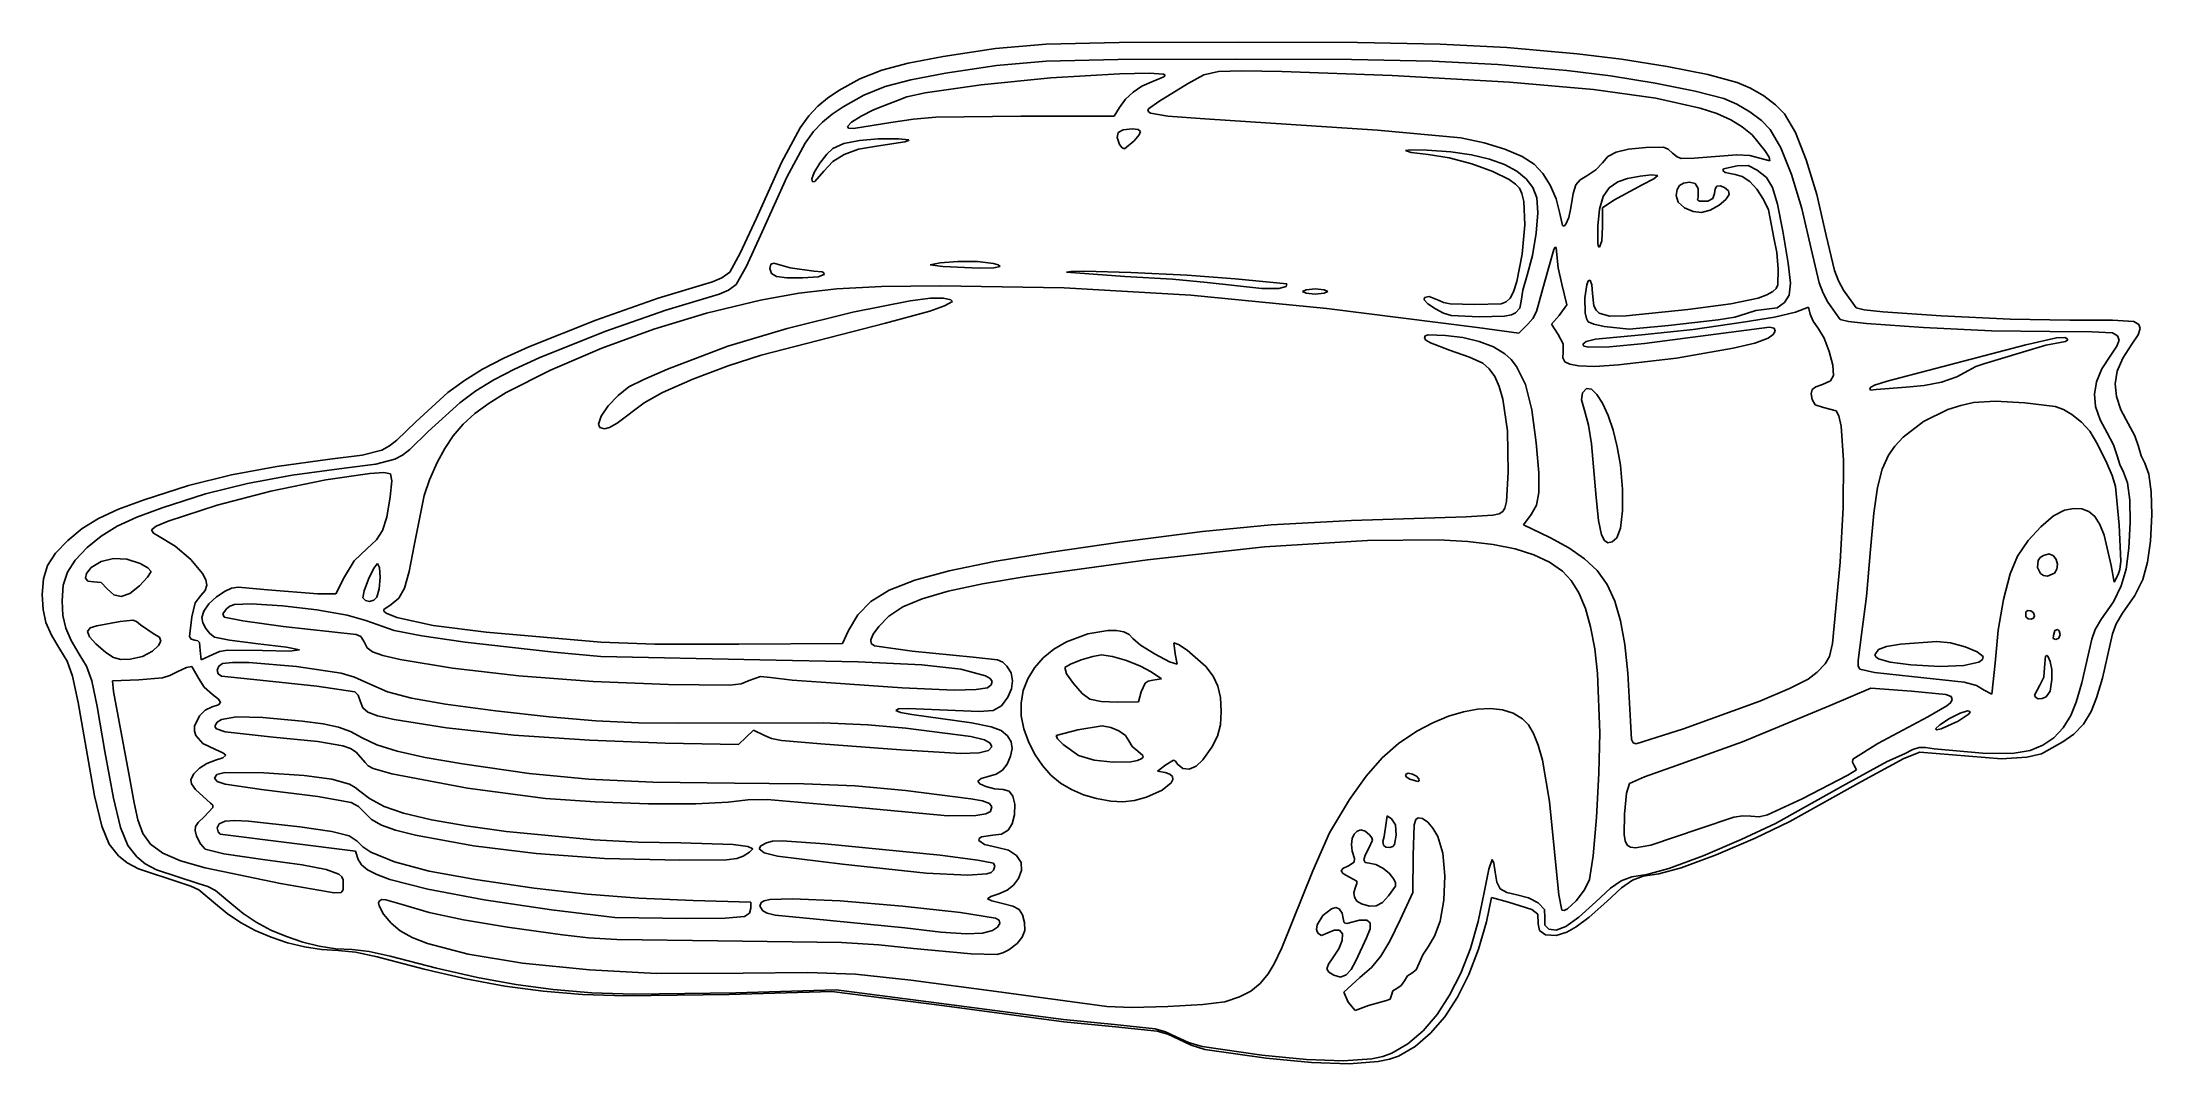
# Model space of a CAD drawing. Header units: metres. Extents: x -0.05 to 5.81, y -0.01 to 2.83.
import ezdxf

# ---------------------------------------------------------------- set-up
doc = ezdxf.new("R2010")
doc.units = ezdxf.units.M

msp = doc.modelspace()

# ---------------------------------------------------------------- linework, layer by layer
at = {"layer": '1', "color": 3}
for p, q in [((2.452656, 2.791159), (2.597821, 2.813278)), ((2.597821, 2.813278), (2.738023, 2.825118)), ((2.738023, 2.825118), (2.940646, 2.829954)), ((2.940646, 2.829954), (3.273076, 2.831064)), ((3.273076, 2.831064), (3.602297, 2.830233)), ((3.602297, 2.830233), (3.831765, 2.825825)), ((3.831765, 2.825825), (4.01668, 2.815936)), ((4.01668, 2.815936), (4.212241, 2.798661)), ((2.221675, 2.729227), (2.281973, 2.75348)), ((2.281973, 2.75348), (2.355274, 2.772916)), ((2.355274, 2.772916), (2.452656, 2.791159)), ((2.458705, 2.744654), (2.601024, 2.76634)), ((2.601024, 2.76634), (2.738477, 2.777947)), ((2.738477, 2.777947), (2.937127, 2.782689)), ((2.937127, 2.782689), (3.263039, 2.783777)), ((3.263039, 2.783777), (3.585804, 2.782962)), ((3.585804, 2.782962), (3.810773, 2.778641)), ((3.810773, 2.778641), (3.992062, 2.768945)), ((3.992062, 2.768945), (4.183789, 2.752009)), ((4.212241, 2.798661), (4.335522, 2.783607)), ((4.335522, 2.783607), (4.462206, 2.763324)), ((4.462206, 2.763324), (4.574907, 2.740914)), ((2.131753, 2.675391), (2.163304, 2.696536)), ((2.163304, 2.696536), (2.221675, 2.729227)), ((2.232253, 2.683937), (2.291369, 2.707714)), ((2.291369, 2.707714), (2.363233, 2.726769)), ((2.363233, 2.726769), (2.458705, 2.744654)), ((2.558113, 2.71257), (2.402803, 2.690134)), ((2.751291, 2.731762), (2.558113, 2.71257)), ((2.942011, 2.742893), (2.751291, 2.731762)), ((3.025185, 2.744685), (2.942011, 2.742893)), ((2.979494, 2.692528), (3.003659, 2.708512)), ((3.003659, 2.708512), (3.031691, 2.721171)), ((3.064303, 2.742522), (3.025185, 2.744685)), ((3.031691, 2.721171), (3.064695, 2.735115)), ((3.130582, 2.715662), (3.051531, 2.666286)), ((3.069007, 2.739555), (3.064303, 2.742522)), ((3.064695, 2.735115), (3.069007, 2.739555)), ((3.176005, 2.740291), (3.130582, 2.715662)), ((3.216854, 2.749986), (3.176005, 2.740291)), ((3.281722, 2.751809), (3.216854, 2.749986)), ((3.392965, 2.749993), (3.281722, 2.751809)), ((3.699118, 2.738112), (3.392965, 2.749993)), ((4.024393, 2.71967), (3.699118, 2.738112)), ((4.257872, 2.699993), (4.024393, 2.71967)), ((4.183789, 2.752009), (4.304652, 2.73725)), ((4.43104, 2.675182), (4.257872, 2.699993)), ((4.304652, 2.73725), (4.428852, 2.717365)), ((4.428852, 2.717365), (4.539343, 2.695394)), ((4.539343, 2.695394), (4.619081, 2.674376)), ((4.574907, 2.740914), (4.656239, 2.719475)), ((4.656239, 2.719475), (4.693136, 2.703787)), ((4.693136, 2.703787), (4.73003, 2.682166)), ((2.079715, 2.626495), (2.104459, 2.652927)), ((2.104459, 2.652927), (2.131753, 2.675391)), ((2.144094, 2.631156), (2.175027, 2.651887)), ((2.175027, 2.651887), (2.232253, 2.683937)), ((2.258813, 2.643008), (2.225264, 2.625802)), ((2.289372, 2.654968), (2.258813, 2.643008)), ((2.325683, 2.669271), (2.289372, 2.654968)), ((2.351949, 2.679205), (2.325683, 2.669271)), ((2.402803, 2.690134), (2.351949, 2.679205)), ((2.926749, 2.625445), (2.941827, 2.649841)), ((2.941827, 2.649841), (2.958962, 2.673033)), ((2.958962, 2.673033), (2.979494, 2.692528)), ((3.022787, 2.646075), (3.020481, 2.639188)), ((3.020481, 2.639188), (3.027845, 2.633836)), ((3.051531, 2.666286), (3.022787, 2.646075)), ((4.553939, 2.648187), (4.43104, 2.675182)), ((4.600336, 2.63278), (4.553939, 2.648187)), ((4.619081, 2.674376), (4.655254, 2.658995)), ((4.655254, 2.658995), (4.691425, 2.637798)), ((4.691425, 2.637798), (4.723688, 2.613387)), ((4.73003, 2.682166), (4.762938, 2.657266)), ((4.762938, 2.657266), (4.787875, 2.631744)), ((2.00366, 2.496906), (2.055807, 2.593446)), ((2.055807, 2.593446), (2.079715, 2.626495)), ((2.069638, 2.550818), (2.093077, 2.583219)), ((2.093077, 2.583219), (2.117336, 2.609133)), ((2.117336, 2.609133), (2.144094, 2.631156)), ((2.198194, 2.608708), (2.187067, 2.59708)), ((2.187067, 2.59708), (2.189485, 2.591964)), ((2.189485, 2.591964), (2.203511, 2.591441)), ((2.225264, 2.625802), (2.198194, 2.608708)), ((2.203511, 2.591441), (2.307011, 2.607806)), ((2.307011, 2.607806), (2.369789, 2.61748)), ((2.369789, 2.61748), (2.432418, 2.622734)), ((2.432418, 2.622734), (2.668033, 2.625377)), ((2.668033, 2.625377), (2.926749, 2.625445)), ((2.938573, 2.579917), (2.935326, 2.566599)), ((2.952271, 2.587661), (2.938573, 2.579917)), ((2.97669, 2.590167), (2.952271, 2.587661)), ((2.993578, 2.588664), (2.97669, 2.590167)), ((3.000047, 2.583429), (2.993578, 2.588664)), ((2.99629, 2.57337), (3.000047, 2.583429)), ((3.027845, 2.633836), (3.076457, 2.625903)), ((3.076457, 2.625903), (3.178372, 2.618613)), ((3.178372, 2.618613), (3.65796, 2.58633)), ((3.65796, 2.58633), (3.889602, 2.565178)), ((4.638723, 2.615516), (4.600336, 2.63278)), ((4.67062, 2.59596), (4.638723, 2.615516)), ((4.697546, 2.573676), (4.67062, 2.59596)), ((4.723688, 2.613387), (4.748136, 2.588365)), ((4.748136, 2.588365), (4.77779, 2.537986)), ((4.787875, 2.631744), (4.818123, 2.580357)), ((4.818123, 2.580357), (4.848269, 2.504581)), ((2.018513, 2.456171), (2.069638, 2.550818)), ((2.129553, 2.520155), (2.110527, 2.495017)), ((2.146055, 2.536004), (2.129553, 2.520155)), ((2.177261, 2.549273), (2.146055, 2.536004)), ((2.146354, 2.499697), (2.178002, 2.519584)), ((2.220339, 2.558475), (2.177261, 2.549273)), ((2.178002, 2.519584), (2.21777, 2.533537)), ((2.21777, 2.533537), (2.267076, 2.542229)), ((2.271805, 2.5631), (2.220339, 2.558475)), ((2.267076, 2.542229), (2.345817, 2.554684)), ((2.328178, 2.56264), (2.271805, 2.5631)), ((2.356995, 2.55989), (2.328178, 2.56264)), ((2.345817, 2.554684), (2.355853, 2.557843)), ((2.355853, 2.557843), (2.356995, 2.55989)), ((2.935326, 2.566599), (2.942259, 2.54737)), ((2.942259, 2.54737), (2.948941, 2.537352)), ((2.948941, 2.537352), (2.956076, 2.535235)), ((2.956076, 2.535235), (2.9825, 2.557397)), ((2.9825, 2.557397), (2.99629, 2.57337)), ((3.749961, 2.532525), (3.735489, 2.529866)), ((3.735489, 2.529866), (3.751949, 2.524974)), ((3.795733, 2.531546), (3.749961, 2.532525)), ((3.751949, 2.524974), (3.798969, 2.519253)), ((3.861439, 2.526255), (3.795733, 2.531546)), ((3.798969, 2.519253), (3.856692, 2.509888)), ((3.919192, 2.517771), (3.861439, 2.526255)), ((3.889602, 2.565178), (3.953807, 2.55163)), ((3.953807, 2.55163), (4.011718, 2.534077)), ((4.011718, 2.534077), (4.059385, 2.513932)), ((4.297473, 2.513532), (4.320562, 2.525612)), ((4.320562, 2.525612), (4.354696, 2.533634)), ((4.354696, 2.533634), (4.403012, 2.538701)), ((4.403012, 2.538701), (4.451746, 2.539159)), ((4.451746, 2.539159), (4.464371, 2.533857)), ((4.464371, 2.533857), (4.477095, 2.523212)), ((4.477095, 2.523212), (4.489384, 2.512876)), ((4.536567, 2.508551), (4.655705, 2.51823)), ((4.655705, 2.51823), (4.691072, 2.516262)), ((4.733513, 2.53055), (4.697546, 2.573676)), ((4.744707, 2.51163), (4.733513, 2.53055)), ((4.77779, 2.537986), (4.807345, 2.463695)), ((1.934325, 2.342117), (2.00366, 2.496906)), ((2.094823, 2.469171), (2.088289, 2.451202)), ((2.110527, 2.495017), (2.094823, 2.469171)), ((2.096162, 2.444344), (2.121408, 2.473205)), ((2.121408, 2.473205), (2.146354, 2.499697)), ((3.856692, 2.509888), (3.919483, 2.493203)), ((3.969016, 2.506083), (3.919192, 2.517771)), ((3.919483, 2.493203), (3.978136, 2.472066)), ((4.010933, 2.491182), (3.969016, 2.506083)), ((3.978136, 2.472066), (4.023448, 2.449344)), ((4.044967, 2.473058), (4.010933, 2.491182)), ((4.071141, 2.451701), (4.044967, 2.473058)), ((4.059385, 2.513932), (4.092857, 2.492604)), ((4.092857, 2.492604), (4.117223, 2.466547)), ((4.117223, 2.466547), (4.137755, 2.433951)), ((4.22012, 2.448838), (4.238967, 2.459683)), ((4.238967, 2.459683), (4.26393, 2.476276)), ((4.26393, 2.476276), (4.282289, 2.496292)), ((4.282289, 2.496292), (4.297473, 2.513532)), ((4.419015, 2.462556), (4.387333, 2.459117)), ((4.435709, 2.460543), (4.419015, 2.462556)), ((4.424788, 2.451438), (4.435709, 2.460543)), ((4.489384, 2.512876), (4.500582, 2.507681)), ((4.500582, 2.507681), (4.536567, 2.508551)), ((4.618716, 2.479237), (4.616814, 2.474337)), ((4.616814, 2.474337), (4.623301, 2.469148)), ((4.656511, 2.48769), (4.618716, 2.479237)), ((4.623301, 2.469148), (4.650678, 2.463275)), ((4.650678, 2.463275), (4.670478, 2.457747)), ((4.686815, 2.488457), (4.656511, 2.48769)), ((4.712307, 2.47603), (4.686815, 2.488457)), ((4.691072, 2.516262), (4.715803, 2.509796)), ((4.737309, 2.455359), (4.712307, 2.47603)), ((4.715803, 2.509796), (4.746594, 2.501509)), ((4.746594, 2.501509), (4.744707, 2.51163)), ((4.807345, 2.463695), (4.835599, 2.369008)), ((4.848269, 2.504581), (4.877088, 2.408)), ((1.950538, 2.304417), (2.018513, 2.456171)), ((2.088289, 2.451202), (2.090206, 2.443409)), ((2.090206, 2.443409), (2.096162, 2.444344)), ((4.023448, 2.449344), (4.041005, 2.437219)), ((4.041005, 2.437219), (4.051763, 2.425855)), ((4.051763, 2.425855), (4.058465, 2.411158)), ((4.058465, 2.411158), (4.063855, 2.389033)), ((4.089479, 2.4271), (4.071141, 2.451701)), ((4.100002, 2.399245), (4.089479, 2.4271)), ((4.137755, 2.433951), (4.153641, 2.396383)), ((4.194752, 2.370634), (4.201128, 2.410588)), ((4.201128, 2.410588), (4.208545, 2.434564)), ((4.208545, 2.434564), (4.22012, 2.448838)), ((4.284561, 2.402232), (4.274499, 2.36755)), ((4.301068, 2.426527), (4.284561, 2.402232)), ((4.325245, 2.443156), (4.301068, 2.426527)), ((4.314133, 2.392485), (4.39276, 2.435318)), ((4.352222, 2.452043), (4.325245, 2.443156)), ((4.387333, 2.459117), (4.352222, 2.452043)), ((4.39276, 2.435318), (4.424788, 2.451438)), ((4.489378, 2.42156), (4.487178, 2.405208)), ((4.487178, 2.405208), (4.49222, 2.386641)), ((4.496091, 2.433029), (4.489378, 2.42156)), ((4.507486, 2.439786), (4.496091, 2.433029)), ((4.523732, 2.442), (4.507486, 2.439786)), ((4.540068, 2.438298), (4.523732, 2.442)), ((4.54768, 2.424763), (4.540068, 2.438298)), ((4.547699, 2.400556), (4.54768, 2.424763)), ((4.593011, 2.410599), (4.588839, 2.396917)), ((4.594847, 2.42351), (4.593011, 2.410599)), ((4.600245, 2.430775), (4.594847, 2.42351)), ((4.609046, 2.432294), (4.600245, 2.430775)), ((4.621087, 2.427967), (4.609046, 2.432294)), ((4.632414, 2.418645), (4.621087, 2.427967)), ((4.625076, 2.394504), (4.633802, 2.40768)), ((4.633802, 2.40768), (4.632414, 2.418645)), ((4.670478, 2.457747), (4.691594, 2.444609)), ((4.691594, 2.444609), (4.710918, 2.423142)), ((4.710918, 2.423142), (4.729222, 2.394462)), ((4.75436, 2.427582), (4.737309, 2.455359)), ((4.768069, 2.381656), (4.75436, 2.427582)), ((4.877088, 2.408), (4.903353, 2.294199)), ((4.063855, 2.389033), (4.067353, 2.324158)), ((4.098636, 2.300303), (4.102898, 2.357339)), ((4.102898, 2.357339), (4.100002, 2.399245)), ((4.153641, 2.396383), (4.164068, 2.355409)), ((4.164068, 2.355409), (4.171912, 2.321855)), ((4.18094, 2.325319), (4.188844, 2.343891)), ((4.188844, 2.343891), (4.194752, 2.370634)), ((4.274499, 2.36755), (4.269656, 2.319762)), ((4.282567, 2.370767), (4.314133, 2.392485)), ((4.282567, 2.318606), (4.282567, 2.370767)), ((4.49222, 2.386641), (4.510108, 2.371368)), ((4.510108, 2.371368), (4.534039, 2.360583)), ((4.534039, 2.360583), (4.557428, 2.358141)), ((4.546389, 2.393695), (4.547699, 2.400556)), ((4.551364, 2.389246), (4.546389, 2.393695)), ((4.575048, 2.389633), (4.551364, 2.389246)), ((4.557428, 2.358141), (4.581145, 2.364107)), ((4.588839, 2.396917), (4.575048, 2.389633)), ((4.581145, 2.364107), (4.606064, 2.378545)), ((4.606064, 2.378545), (4.625076, 2.394504)), ((4.729222, 2.394462), (4.742893, 2.365127)), ((4.742893, 2.365127), (4.748317, 2.341693)), ((4.783046, 2.306538), (4.768069, 2.381656)), ((4.835599, 2.369008), (4.861349, 2.257439)), ((1.889411, 2.244782), (1.934325, 2.342117)), ((1.906504, 2.208991), (1.950538, 2.304417)), ((4.067353, 2.324158), (4.059972, 2.241982)), ((4.088526, 2.238913), (4.098636, 2.300303)), ((4.171912, 2.321855), (4.175753, 2.319895)), ((4.175753, 2.319895), (4.18094, 2.325319)), ((4.269656, 2.319762), (4.269143, 2.272141)), ((4.280367, 2.27949), (4.282567, 2.318606)), ((4.748317, 2.341693), (4.758461, 2.287787)), ((4.758461, 2.287787), (4.766156, 2.246646)), ((4.798308, 2.21728), (4.783046, 2.306538)), ((4.903353, 2.294199), (4.926251, 2.197402)), ((1.859998, 2.192672), (1.889411, 2.244782)), ((4.059972, 2.241982), (4.045034, 2.166036)), ((4.073874, 2.183942), (4.088526, 2.238913)), ((4.147476, 2.25576), (4.121662, 2.163732)), ((4.15107, 2.261735), (4.147476, 2.25576)), ((4.153592, 2.261061), (4.15107, 2.261735)), ((4.155567, 2.240087), (4.153592, 2.261061)), ((4.159663, 2.204663), (4.155567, 2.240087)), ((4.269143, 2.272141), (4.271086, 2.26268)), ((4.271086, 2.26268), (4.274601, 2.261521)), ((4.274601, 2.261521), (4.280367, 2.27949)), ((4.766156, 2.246646), (4.770529, 2.200807)), ((4.861349, 2.257439), (4.883798, 2.16254)), ((1.812496, 2.165406), (1.838466, 2.176452)), ((1.838466, 2.176452), (1.859998, 2.192672)), ((1.877668, 2.157902), (1.906504, 2.208991)), ((1.974427, 2.214889), (1.971872, 2.20243)), ((1.971872, 2.20243), (1.975906, 2.18866)), ((1.982455, 2.216938), (1.974427, 2.214889)), ((1.975906, 2.18866), (1.990227, 2.180339)), ((2.02809, 2.204591), (1.982455, 2.216938)), ((1.990227, 2.180339), (2.018158, 2.176513)), ((2.018158, 2.176513), (2.063026, 2.176225)), ((2.093942, 2.195056), (2.02809, 2.204591)), ((2.063026, 2.176225), (2.105768, 2.179309)), ((2.116707, 2.192954), (2.093942, 2.195056)), ((2.105768, 2.179309), (2.121823, 2.186237)), ((2.121349, 2.190211), (2.116707, 2.192954)), ((2.121823, 2.186237), (2.121349, 2.190211)), ((2.444594, 2.217951), (2.416372, 2.21278)), ((2.416372, 2.21278), (2.45165, 2.208554)), ((2.493324, 2.222452), (2.444594, 2.217951)), ((2.45165, 2.208554), (2.552224, 2.203349)), ((2.547784, 2.221707), (2.493324, 2.222452)), ((2.5921, 2.216648), (2.547784, 2.221707)), ((2.552224, 2.203349), (2.593545, 2.204505)), ((2.605494, 2.212792), (2.5921, 2.216648)), ((2.593545, 2.204505), (2.6104, 2.208208)), ((2.6104, 2.208208), (2.605494, 2.212792)), ((2.806619, 2.194676), (2.794579, 2.192323)), ((2.794579, 2.192323), (2.956857, 2.180741)), ((2.844671, 2.195213), (2.806619, 2.194676)), ((2.973369, 2.191827), (2.844671, 2.195213)), ((2.956857, 2.180741), (3.089181, 2.172731)), ((3.129786, 2.184142), (2.973369, 2.191827)), ((3.089181, 2.172731), (3.185428, 2.163255)), ((3.263039, 2.174134), (3.129786, 2.184142)), ((3.40633, 2.159873), (3.263039, 2.174134)), ((4.061808, 2.142224), (4.073874, 2.183942)), ((4.169512, 2.159301), (4.159663, 2.204663)), ((4.242853, 2.168151), (4.238621, 2.157682)), ((4.248148, 2.169831), (4.242853, 2.168151)), ((4.252556, 2.157404), (4.248148, 2.169831)), ((4.770529, 2.200807), (4.769523, 2.157232)), ((4.803959, 2.161703), (4.798308, 2.21728)), ((4.926251, 2.197402), (4.937422, 2.168293)), ((4.937422, 2.168293), (4.95132, 2.14285)), ((1.488303, 2.059494), (1.661349, 2.120499)), ((1.661349, 2.120499), (1.812496, 2.165406)), ((1.682914, 2.087144), (1.831097, 2.131171)), ((1.94508, 2.114323), (1.795696, 2.07843)), ((1.831097, 2.131171), (1.856558, 2.142)), ((1.856558, 2.142), (1.877668, 2.157902)), ((2.052079, 2.134146), (1.94508, 2.114323)), ((2.157302, 2.146376), (2.052079, 2.134146)), ((2.281293, 2.15267), (2.157302, 2.146376)), ((2.201825, 2.08121), (2.360541, 2.112433)), ((2.444594, 2.154689), (2.281293, 2.15267)), ((2.360541, 2.112433), (2.417814, 2.119892)), ((2.417814, 2.119892), (2.453353, 2.120348)), ((2.787934, 2.148643), (2.444594, 2.154689)), ((2.453353, 2.120348), (2.473613, 2.115563)), ((2.478639, 2.110609), (2.45659, 2.099004)), ((2.473613, 2.115563), (2.478639, 2.110609)), ((3.1404, 2.128118), (2.787934, 2.148643)), ((3.517619, 2.091897), (3.1404, 2.128118)), ((3.185428, 2.163255), (3.337213, 2.14683)), ((3.337213, 2.14683), (3.383832, 2.146864)), ((3.383832, 2.146864), (3.40415, 2.152723)), ((3.40415, 2.152723), (3.40633, 2.159873)), ((3.460374, 2.143595), (3.450011, 2.138612)), ((3.450011, 2.138612), (3.460374, 2.133629)), ((3.485289, 2.145667), (3.460374, 2.143595)), ((3.460374, 2.133629), (3.485289, 2.131556)), ((3.510204, 2.143595), (3.485289, 2.145667)), ((3.485289, 2.131556), (3.510204, 2.133629)), ((3.520567, 2.138612), (3.510204, 2.143595)), ((3.510204, 2.133629), (3.520567, 2.138612)), ((3.788568, 2.122062), (3.787251, 2.115147)), ((3.787251, 2.115147), (3.797384, 2.104359)), ((3.801635, 2.1245), (3.788568, 2.122062)), ((3.829645, 2.113374), (3.801635, 2.1245)), ((3.841237, 2.108011), (3.829645, 2.113374)), ((3.859564, 2.104589), (3.841237, 2.108011)), ((4.015609, 2.109969), (4.001281, 2.104711)), ((4.02586, 2.119847), (4.015609, 2.109969)), ((4.035769, 2.137751), (4.02586, 2.119847)), ((4.045034, 2.166036), (4.035769, 2.137751)), ((4.052887, 2.092764), (4.056789, 2.112023)), ((4.056789, 2.112023), (4.061808, 2.142224)), ((4.121662, 2.163732), (4.099248, 2.083504)), ((4.183623, 2.101815), (4.169512, 2.159301)), ((4.238621, 2.157682), (4.233852, 2.120706)), ((4.233852, 2.120706), (4.234841, 2.079564)), ((4.254452, 2.132903), (4.252556, 2.157404)), ((4.258729, 2.09882), (4.254452, 2.132903)), ((4.714711, 2.120582), (4.638872, 2.104298)), ((4.738852, 2.129258), (4.714711, 2.120582)), ((4.755161, 2.138515), (4.738852, 2.129258)), ((4.764556, 2.146974), (4.755161, 2.138515)), ((4.769523, 2.157232), (4.764556, 2.146974)), ((4.787376, 2.107892), (4.800235, 2.128883)), ((4.800235, 2.128883), (4.803959, 2.161703)), ((4.883798, 2.16254), (4.89475, 2.134001)), ((4.89475, 2.134001), (4.908376, 2.109057)), ((4.908376, 2.109057), (4.942648, 2.06068)), ((4.95132, 2.14285), (4.986278, 2.093505)), ((1.302864, 1.985365), (1.488303, 2.059494)), ((1.513261, 2.027336), (1.682914, 2.087144)), ((1.795696, 2.07843), (1.649329, 2.034272)), ((2.2929, 2.051211), (1.947178, 1.96195)), ((2.019267, 2.036088), (2.201825, 2.08121)), ((2.415365, 2.084303), (2.2929, 2.051211)), ((2.45659, 2.099004), (2.415365, 2.084303)), ((3.935217, 2.038766), (3.517619, 2.091897)), ((3.797384, 2.104359), (3.818667, 2.090299)), ((3.818667, 2.090299), (3.841254, 2.078263)), ((3.841254, 2.078263), (3.862421, 2.071806)), ((3.928126, 2.102248), (3.859564, 2.104589)), ((3.862421, 2.071806), (3.940566, 2.068453)), ((4.001281, 2.104711), (3.928126, 2.102248)), ((3.940566, 2.068453), (4.010974, 2.070433)), ((4.010974, 2.070433), (4.029526, 2.073745)), ((4.029526, 2.073745), (4.041108, 2.079039)), ((4.041108, 2.079039), (4.052887, 2.092764)), ((4.088768, 2.063632), (4.074872, 2.047569)), ((4.099248, 2.083504), (4.088768, 2.063632)), ((4.140713, 2.047709), (4.162251, 2.072239)), ((4.162251, 2.072239), (4.183623, 2.101815)), ((4.234841, 2.079564), (4.237806, 2.063889)), ((4.237806, 2.063889), (4.242586, 2.05492)), ((4.242586, 2.05492), (4.258864, 2.048057)), ((4.264613, 2.087148), (4.258729, 2.09882)), ((4.273564, 2.078684), (4.264613, 2.087148)), ((4.302371, 2.07026), (4.273564, 2.078684)), ((4.348566, 2.071314), (4.302371, 2.07026)), ((4.519529, 2.088323), (4.348566, 2.071314)), ((4.466011, 2.043856), (4.603594, 2.06023)), ((4.638872, 2.104298), (4.519529, 2.088323)), ((4.672886, 2.053564), (4.534544, 2.033342)), ((4.603594, 2.06023), (4.650091, 2.067522)), ((4.650091, 2.067522), (4.682619, 2.077438)), ((4.760263, 2.067353), (4.672886, 2.053564)), ((4.682619, 2.077438), (4.708095, 2.085761)), ((4.708095, 2.085761), (4.737636, 2.089223)), ((4.737636, 2.089223), (4.767058, 2.092943)), ((4.817816, 2.081148), (4.760263, 2.067353)), ((4.767058, 2.092943), (4.787376, 2.107892)), ((4.854132, 2.094947), (4.817816, 2.081148)), ((4.858688, 2.07621), (4.854132, 2.094947)), ((4.867508, 2.056516), (4.858688, 2.07621)), ((4.882314, 2.035477), (4.867508, 2.056516)), ((4.942648, 2.06068), (4.964931, 2.055479)), ((4.964931, 2.055479), (5.015538, 2.049773)), ((4.986278, 2.093505), (5.009006, 2.0882)), ((5.009006, 2.0882), (5.060625, 2.08238)), ((5.015538, 2.049773), (5.173895, 2.038442)), ((5.060625, 2.08238), (5.22215, 2.070822)), ((5.22215, 2.070822), (5.41407, 2.06209)), ((5.41407, 2.06209), (5.579608, 2.059444)), ((5.579608, 2.059444), (5.698528, 2.059079)), ((5.698528, 2.059079), (5.757061, 2.055674)), ((5.757061, 2.055674), (5.77125, 2.047524)), ((1.331458, 1.95466), (1.513261, 2.027336)), ((1.649329, 2.034272), (1.505152, 1.981572)), ((1.854927, 1.986478), (2.019267, 2.036088)), ((3.788678, 2.00957), (3.790771, 2.015169)), ((3.792623, 2.003271), (3.788678, 2.00957)), ((3.790771, 2.015169), (3.799109, 2.018001)), ((3.804931, 1.995839), (3.792623, 2.003271)), ((3.799109, 2.018001), (3.846886, 2.016926)), ((3.857469, 1.976205), (3.804931, 1.995839)), ((3.846886, 2.016926), (3.895142, 2.01099)), ((3.895142, 2.01099), (3.940326, 1.999971)), ((4.050006, 2.022702), (3.935217, 2.038766)), ((3.940326, 1.999971), (3.979945, 1.984645)), ((4.074872, 2.047569), (4.050006, 2.022702)), ((4.159378, 2.019504), (4.140713, 2.047709)), ((4.172997, 1.992985), (4.159378, 2.019504)), ((4.173546, 1.97083), (4.172997, 1.992985)), ((4.237084, 2.000052), (4.227826, 1.992027)), ((4.227826, 1.992027), (4.231069, 1.987035)), ((4.263117, 2.00646), (4.237084, 2.000052)), ((4.258864, 2.048057), (4.287563, 2.041433)), ((4.391807, 2.018704), (4.263117, 2.00646)), ((4.287563, 2.041433), (4.35665, 2.033667)), ((4.302334, 1.984934), (4.399007, 1.994129)), ((4.35665, 2.033667), (4.466011, 2.043856)), ((4.534544, 2.033342), (4.391807, 2.018704)), ((4.399007, 1.994129), (4.533039, 2.011674)), ((4.533039, 2.011674), (4.746469, 2.039831)), ((4.704949, 1.995402), (4.645415, 1.981063)), ((4.742629, 2.008834), (4.704949, 1.995402)), ((4.75643, 2.018881), (4.742629, 2.008834)), ((4.746469, 2.039831), (4.75864, 2.036724)), ((4.761864, 2.028959), (4.75643, 2.018881)), ((4.75864, 2.036724), (4.761864, 2.028959)), ((4.897939, 2.009199), (4.882314, 2.035477)), ((4.912092, 1.972256), (4.897939, 2.009199)), ((5.173895, 2.038442), (5.362052, 2.029881)), ((5.362052, 2.029881), (5.524344, 2.027287)), ((5.542679, 2.010366), (5.45758, 1.990614)), ((5.513127, 1.989473), (5.552469, 1.9975)), ((5.524344, 2.027287), (5.640933, 2.026929)), ((5.565718, 2.010747), (5.542679, 2.010366)), ((5.552469, 1.9975), (5.567487, 1.999573)), ((5.571698, 2.008484), (5.565718, 2.010747)), ((5.567487, 1.999573), (5.573733, 2.004556)), ((5.573733, 2.004556), (5.571698, 2.008484)), ((5.640933, 2.026929), (5.698318, 2.023591)), ((5.698318, 2.023591), (5.712229, 2.0156)), ((5.716156, 2.003908), (5.709951, 1.986645)), ((5.712229, 2.0156), (5.716156, 2.003908)), ((5.752114, 1.992791), (5.726828, 1.953859)), ((5.768927, 2.01799), (5.752114, 1.992791)), ((5.775256, 2.035598), (5.768927, 2.01799)), ((5.77125, 2.047524), (5.775256, 2.035598)), ((1.174371, 1.922915), (1.233057, 1.953561)), ((1.233057, 1.953561), (1.302864, 1.985365)), ((1.26302, 1.92348), (1.331458, 1.95466)), ((1.505152, 1.981572), (1.362338, 1.920055)), ((1.687706, 1.923377), (1.854927, 1.986478)), ((1.855748, 1.932679), (1.758069, 1.89545)), ((1.947178, 1.96195), (1.855748, 1.932679)), ((3.913057, 1.956173), (3.857469, 1.976205)), ((3.950103, 1.939297), (3.913057, 1.956173)), ((3.968094, 1.924204), (3.950103, 1.939297)), ((3.979945, 1.984645), (4.011508, 1.965786)), ((4.011508, 1.965786), (4.028908, 1.950042)), ((4.028908, 1.950042), (4.044172, 1.930786)), ((4.172432, 1.954832), (4.173546, 1.97083)), ((4.178222, 1.943828), (4.172432, 1.954832)), ((4.192172, 1.936661), (4.178222, 1.943828)), ((4.215539, 1.932175), (4.192172, 1.936661)), ((4.231069, 1.987035), (4.244709, 1.984197)), ((4.244709, 1.984197), (4.302334, 1.984934)), ((4.326686, 1.934708), (4.261346, 1.930885)), ((4.488373, 1.953679), (4.326686, 1.934708)), ((4.645415, 1.981063), (4.488373, 1.953679)), ((4.92166, 1.934454), (4.912092, 1.972256)), ((4.923531, 1.905598), (4.92166, 1.934454)), ((5.45758, 1.990614), (5.207274, 1.92535)), ((5.318672, 1.930013), (5.341179, 1.937535)), ((5.341179, 1.937535), (5.4484, 1.970172)), ((5.4484, 1.970172), (5.513127, 1.989473)), ((5.693468, 1.961941), (5.668678, 1.923772)), ((5.709951, 1.986645), (5.693468, 1.961941)), ((5.726828, 1.953859), (5.711462, 1.917574)), ((1.077895, 1.858035), (1.123689, 1.891661)), ((1.123689, 1.891661), (1.174371, 1.922915)), ((1.155796, 1.862793), (1.205485, 1.893435)), ((1.205485, 1.893435), (1.26302, 1.92348)), ((1.362338, 1.920055), (1.239264, 1.857914)), ((1.580289, 1.873596), (1.621541, 1.894774)), ((1.621541, 1.894774), (1.687706, 1.923377)), ((1.758069, 1.89545), (1.6739, 1.858342)), ((3.983457, 1.902619), (3.968094, 1.924204)), ((3.996191, 1.874549), (3.983457, 1.902619)), ((4.006296, 1.839998), (3.996191, 1.874549)), ((4.044172, 1.930786), (4.06886, 1.880117)), ((4.06886, 1.880117), (4.086721, 1.810538)), ((4.261346, 1.930885), (4.215539, 1.932175)), ((4.86481, 1.866221), (4.874956, 1.874235)), ((4.874956, 1.874235), (4.893287, 1.880762)), ((4.893287, 1.880762), (4.915683, 1.890517)), ((4.915683, 1.890517), (4.923531, 1.905598)), ((5.037701, 1.878367), (5.024673, 1.871266)), ((5.073119, 1.889938), (5.037701, 1.878367)), ((5.207274, 1.92535), (5.073119, 1.889938)), ((5.125705, 1.873279), (5.175773, 1.877545)), ((5.175773, 1.877545), (5.223791, 1.88731)), ((5.223791, 1.88731), (5.266052, 1.901585)), ((5.266052, 1.901585), (5.298845, 1.919382)), ((5.298845, 1.919382), (5.318672, 1.930013)), ((5.653613, 1.888198), (5.647862, 1.853839)), ((5.668678, 1.923772), (5.653613, 1.888198)), ((5.711462, 1.917574), (5.705596, 1.882527)), ((5.705596, 1.882527), (5.708812, 1.847313)), ((0.988506, 1.776616), (1.077895, 1.858035)), ((1.023264, 1.750004), (1.1109, 1.829827)), ((1.1109, 1.829827), (1.155796, 1.862793)), ((1.192127, 1.829016), (1.152851, 1.800147)), ((1.239264, 1.857914), (1.192127, 1.829016)), ((1.503176, 1.79277), (1.522821, 1.821235)), ((1.522821, 1.821235), (1.550034, 1.85002)), ((1.623005, 1.829433), (1.54793, 1.772904)), ((1.550034, 1.85002), (1.580289, 1.873596)), ((1.6739, 1.858342), (1.623005, 1.829433)), ((4.018608, 1.751477), (4.006296, 1.839998)), ((4.224201, 1.838291), (4.226594, 1.857272)), ((4.233061, 1.805501), (4.224201, 1.838291)), ((4.226594, 1.857272), (4.23831, 1.869188)), ((4.23831, 1.869188), (4.252153, 1.867273)), ((4.252153, 1.867273), (4.267274, 1.853145)), ((4.267274, 1.853145), (4.282821, 1.828425)), ((4.282821, 1.828425), (4.297944, 1.794734)), ((4.8616, 1.854915), (4.86481, 1.866221)), ((4.864079, 1.838512), (4.8616, 1.854915)), ((4.873159, 1.823932), (4.864079, 1.838512)), ((4.895545, 1.816902), (4.873159, 1.823932)), ((4.931265, 1.807256), (4.895545, 1.816902)), ((5.024673, 1.871266), (5.026486, 1.864597)), ((5.026486, 1.864597), (5.041882, 1.866606)), ((5.041882, 1.866606), (5.125705, 1.873279)), ((5.276825, 1.822397), (5.241294, 1.810729)), ((5.312546, 1.830064), (5.276825, 1.822397)), ((5.372133, 1.834263), (5.312546, 1.830064)), ((5.454828, 1.829927), (5.372133, 1.834263)), ((5.539379, 1.819589), (5.454828, 1.829927)), ((5.561807, 1.811111), (5.539379, 1.819589)), ((5.647862, 1.853839), (5.651015, 1.819315)), ((5.651015, 1.819315), (5.663623, 1.782538)), ((5.708812, 1.847313), (5.721672, 1.8098)), ((0.936109, 1.725955), (0.988506, 1.776616)), ((1.120134, 1.770241), (1.09267, 1.738236)), ((1.152851, 1.800147), (1.120134, 1.770241)), ((1.495622, 1.770153), (1.503176, 1.79277)), ((1.499791, 1.760669), (1.495622, 1.770153)), ((1.512721, 1.757612), (1.499791, 1.760669)), ((1.526875, 1.761102), (1.512721, 1.757612)), ((1.54793, 1.772904), (1.526875, 1.761102)), ((4.086721, 1.810538), (4.098902, 1.718806)), ((4.243448, 1.767253), (4.233061, 1.805501)), ((4.252134, 1.715816), (4.243448, 1.767253)), ((4.297944, 1.794734), (4.311792, 1.753692)), ((4.938921, 1.793769), (4.931265, 1.807256)), ((4.944877, 1.765135), (4.938921, 1.793769)), ((4.951485, 1.670421), (4.944877, 1.765135)), ((5.17395, 1.777333), (5.116814, 1.73377)), ((5.241294, 1.810729), (5.17395, 1.777333)), ((5.58504, 1.796864), (5.561807, 1.811111)), ((5.6125, 1.775864), (5.58504, 1.796864)), ((5.634954, 1.750535), (5.6125, 1.775864)), ((5.663623, 1.782538), (5.682869, 1.746087)), ((5.721672, 1.8098), (5.741303, 1.77262)), ((5.741303, 1.77262), (5.759968, 1.738355)), ((0.840297, 1.684096), (0.894412, 1.698483)), ((0.894412, 1.698483), (0.915367, 1.709952)), ((0.915367, 1.709952), (0.936109, 1.725955)), ((0.951559, 1.684647), (0.971894, 1.700337)), ((0.971894, 1.700337), (1.023264, 1.750004)), ((1.069158, 1.703067), (1.048292, 1.663668)), ((1.09267, 1.738236), (1.069158, 1.703067)), ((4.020384, 1.637101), (4.018608, 1.751477)), ((4.098902, 1.718806), (4.105519, 1.635206)), ((4.265246, 1.567112), (4.252134, 1.715816)), ((4.311792, 1.753692), (4.323513, 1.706919)), ((4.323513, 1.706919), (4.332258, 1.656036)), ((5.094043, 1.709392), (5.076185, 1.683934)), ((5.116814, 1.73377), (5.094043, 1.709392)), ((5.656851, 1.714744), (5.634954, 1.750535)), ((5.682641, 1.662362), (5.656851, 1.714744)), ((5.682869, 1.746087), (5.701168, 1.712493)), ((5.701168, 1.712493), (5.711502, 1.682587)), ((5.759968, 1.738355), (5.770509, 1.70785)), ((5.770509, 1.70785), (5.777639, 1.68282)), ((0.476881, 1.629701), (0.603438, 1.653078)), ((0.603438, 1.653078), (0.750645, 1.672694)), ((0.645746, 1.628889), (0.790067, 1.64812)), ((0.750645, 1.672694), (0.840297, 1.684096)), ((0.790067, 1.64812), (0.877961, 1.659298)), ((0.877961, 1.659298), (0.931015, 1.673403)), ((0.931015, 1.673403), (0.951559, 1.684647)), ((1.048292, 1.663668), (1.02692, 1.616048)), ((4.332258, 1.656036), (4.33803, 1.590074)), ((4.950677, 1.53911), (4.951485, 1.670421)), ((5.058526, 1.645498), (5.045422, 1.594556)), ((5.076185, 1.683934), (5.058526, 1.645498)), ((5.69759, 1.628187), (5.682641, 1.662362)), ((5.711502, 1.682587), (5.718492, 1.658047)), ((5.718492, 1.658047), (5.728752, 1.637356)), ((5.777639, 1.68282), (5.788104, 1.661715)), ((5.788104, 1.661715), (5.799317, 1.631388)), ((0.234862, 1.560606), (0.35826, 1.599798)), ((0.35826, 1.599798), (0.476881, 1.629701)), ((0.405376, 1.576653), (0.521671, 1.60597)), ((0.586469, 1.584143), (0.437289, 1.545201)), ((0.521671, 1.60597), (0.645746, 1.628889)), ((0.739114, 1.615711), (0.586469, 1.584143)), ((0.861127, 1.633745), (0.739114, 1.615711)), ((0.899992, 1.635763), (0.861127, 1.633745)), ((0.918412, 1.632088), (0.899992, 1.635763)), ((0.917632, 1.568066), (0.922187, 1.613046)), ((0.922187, 1.613046), (0.918412, 1.632088)), ((1.02692, 1.616048), (1.011971, 1.571948)), ((4.01592, 1.555966), (4.020384, 1.637101)), ((4.105854, 1.580959), (4.09918, 1.545838)), ((4.105519, 1.635206), (4.105854, 1.580959)), ((4.33803, 1.590074), (4.337995, 1.529534)), ((5.045422, 1.594556), (5.035326, 1.522937)), ((5.706352, 1.597585), (5.69759, 1.628187)), ((5.716639, 1.4895), (5.706352, 1.597585)), ((5.728752, 1.637356), (5.739745, 1.607624)), ((5.739745, 1.607624), (5.746097, 1.559257)), ((5.799317, 1.631388), (5.805796, 1.582054)), ((5.805796, 1.582054), (5.8072, 1.518569)), ((0.107761, 1.508151), (0.163482, 1.534022)), ((0.163482, 1.534022), (0.234862, 1.560606)), ((0.214417, 1.512167), (0.284397, 1.53823)), ((0.284397, 1.53823), (0.405376, 1.576653)), ((0.437289, 1.545201), (0.301316, 1.501334)), ((0.908042, 1.511753), (0.917632, 1.568066)), ((1.011971, 1.571948), (0.984359, 1.433056)), ((3.996197, 1.521418), (4.005937, 1.527347)), ((4.005937, 1.527347), (4.011914, 1.537334)), ((4.011914, 1.537334), (4.01592, 1.555966)), ((4.09918, 1.545838), (4.084773, 1.519619)), ((4.271381, 1.503071), (4.265246, 1.567112)), ((4.337995, 1.529534), (4.332538, 1.481973)), ((4.942044, 1.387195), (4.950677, 1.53911)), ((5.035326, 1.522937), (5.026691, 1.422473)), ((5.53431, 1.51552), (5.564578, 1.531268)), ((5.564578, 1.531268), (5.590799, 1.536125)), ((5.590799, 1.536125), (5.613293, 1.535144)), ((5.613293, 1.535144), (5.632501, 1.527805)), ((5.632501, 1.527805), (5.648862, 1.513587)), ((5.746097, 1.559257), (5.747474, 1.497017)), ((0.022744, 1.447604), (0.062561, 1.480257)), ((0.062561, 1.480257), (0.107761, 1.508151)), ((0.115475, 1.459456), (0.159789, 1.486803)), ((0.159789, 1.486803), (0.214417, 1.512167)), ((0.268058, 1.487056), (0.25555, 1.47698)), ((0.25555, 1.47698), (0.260342, 1.467834)), ((0.260342, 1.467834), (0.276153, 1.458262)), ((0.301316, 1.501334), (0.268058, 1.487056)), ((0.879994, 1.449223), (0.896824, 1.4751)), ((0.896824, 1.4751), (0.908042, 1.511753)), ((2.949067, 1.443254), (3.172092, 1.472433)), ((3.172092, 1.472433), (3.363022, 1.490677)), ((3.363022, 1.490677), (3.585652, 1.502646)), ((3.585652, 1.502646), (3.903777, 1.512999)), ((3.903777, 1.512999), (3.978524, 1.517416)), ((3.978524, 1.517416), (3.996197, 1.521418)), ((4.084773, 1.519619), (4.063368, 1.490513)), ((4.063368, 1.490513), (4.135926, 1.455235)), ((4.279453, 1.463042), (4.271381, 1.503071)), ((4.332538, 1.481973), (4.322042, 1.454953)), ((5.463902, 1.446843), (5.499011, 1.485681)), ((5.499011, 1.485681), (5.53431, 1.51552)), ((5.648862, 1.513587), (5.662817, 1.49197)), ((5.662817, 1.49197), (5.674807, 1.462433)), ((5.721118, 1.389718), (5.716639, 1.4895)), ((5.747474, 1.497017), (5.743544, 1.425668)), ((5.8072, 1.518569), (5.803192, 1.445793)), ((-0.033176, 1.377919), (-0.011351, 1.411972)), ((-0.011351, 1.411972), (0.022744, 1.447604)), ((0.043012, 1.39251), (0.076439, 1.427443)), ((0.076439, 1.427443), (0.115475, 1.459456)), ((0.276153, 1.458262), (0.321295, 1.431797)), ((0.321295, 1.431797), (0.364275, 1.394596)), ((0.818115, 1.3905), (0.853567, 1.425238)), ((0.853567, 1.425238), (0.879994, 1.449223)), ((0.984359, 1.433056), (0.970702, 1.36102)), ((2.59398, 1.38853), (2.752359, 1.414706)), ((2.752359, 1.414706), (2.949067, 1.443254)), ((3.344133, 1.429897), (3.019622, 1.393509)), ((3.629928, 1.446904), (3.344133, 1.429897)), ((3.82747, 1.44917), (3.629928, 1.446904)), ((3.908645, 1.444758), (3.82747, 1.44917)), ((3.979193, 1.436477), (3.908645, 1.444758)), ((4.039941, 1.424198), (3.979193, 1.436477)), ((4.091714, 1.407789), (4.039941, 1.424198)), ((4.13534, 1.387124), (4.091714, 1.407789)), ((4.135926, 1.455235), (4.189268, 1.426704)), ((4.189268, 1.426704), (4.23288, 1.39678)), ((4.288066, 1.447628), (4.279453, 1.463042)), ((4.297757, 1.441195), (4.288066, 1.447628)), ((4.308943, 1.443663), (4.297757, 1.441195)), ((4.322042, 1.454953), (4.308943, 1.443663)), ((5.026691, 1.422473), (5.014999, 1.292091)), ((5.434205, 1.4041), (5.463902, 1.446843)), ((5.506497, 1.406022), (5.497577, 1.399845)), ((5.522511, 1.41036), (5.506497, 1.406022)), ((5.534719, 1.405007), (5.522511, 1.41036)), ((5.674807, 1.462433), (5.694652, 1.377518)), ((5.743544, 1.425668), (5.735836, 1.367839)), ((5.803192, 1.445793), (5.795329, 1.386807)), ((-0.044773, 1.341117), (-0.033176, 1.377919)), ((0.010245, 1.323044), (0.021615, 1.359125)), ((0.021615, 1.359125), (0.043012, 1.39251)), ((0.074573, 1.356029), (0.071737, 1.342942)), ((0.087645, 1.372101), (0.074573, 1.356029)), ((0.115234, 1.38916), (0.087645, 1.372101)), ((0.149281, 1.396991), (0.115234, 1.38916)), ((0.186563, 1.395316), (0.149281, 1.396991)), ((0.223858, 1.383857), (0.186563, 1.395316)), ((0.245036, 1.371501), (0.223858, 1.383857)), ((0.244539, 1.345553), (0.253844, 1.360906)), ((0.253844, 1.360906), (0.245036, 1.371501)), ((0.364275, 1.394596), (0.396423, 1.355468)), ((0.396423, 1.355468), (0.405725, 1.337935)), ((0.790847, 1.346623), (0.818115, 1.3905)), ((0.871857, 1.370339), (0.857307, 1.340153)), ((0.882752, 1.383667), (0.871857, 1.370339)), ((0.888496, 1.371966), (0.882752, 1.383667)), ((0.889934, 1.344674), (0.888496, 1.371966)), ((0.970702, 1.36102), (0.957488, 1.31498)), ((2.373746, 1.337319), (2.469315, 1.363233)), ((2.469315, 1.363233), (2.59398, 1.38853)), ((2.68302, 1.347689), (2.561796, 1.327035)), ((3.019622, 1.393509), (2.68302, 1.347689)), ((4.171646, 1.362071), (4.13534, 1.387124)), ((4.196044, 1.33621), (4.171646, 1.362071)), ((4.23288, 1.39678), (4.267882, 1.363521)), ((4.267882, 1.363521), (4.295395, 1.324989)), ((4.92138, 1.161577), (4.942044, 1.387195)), ((5.395414, 1.283662), (5.413605, 1.354634)), ((5.413605, 1.354634), (5.434205, 1.4041)), ((5.491928, 1.391579), (5.489767, 1.372372)), ((5.489767, 1.372372), (5.498669, 1.355582)), ((5.497577, 1.399845), (5.491928, 1.391579)), ((5.498669, 1.355582), (5.506848, 1.350337)), ((5.506848, 1.350337), (5.517289, 1.348389)), ((5.517289, 1.348389), (5.537044, 1.356856)), ((5.542181, 1.39463), (5.534719, 1.405007)), ((5.537044, 1.356856), (5.543475, 1.367855)), ((5.545143, 1.381346), (5.542181, 1.39463)), ((5.543475, 1.367855), (5.545143, 1.381346)), ((5.694652, 1.377518), (5.702602, 1.331865)), ((5.702602, 1.331865), (5.713473, 1.352474)), ((5.713473, 1.352474), (5.718902, 1.367203)), ((5.718902, 1.367203), (5.721118, 1.389718)), ((5.735836, 1.367839), (5.722613, 1.320933)), ((5.795329, 1.386807), (5.781842, 1.338963)), ((-0.048185, 1.297233), (-0.044773, 1.341117)), ((-0.045829, 1.255819), (-0.048185, 1.297233)), ((0.0069, 1.280021), (0.010245, 1.323044)), ((0.071737, 1.342942), (0.078787, 1.334628)), ((0.078787, 1.334628), (0.095369, 1.332879)), ((0.095369, 1.332879), (0.115518, 1.3302)), ((0.115518, 1.3302), (0.132515, 1.313476)), ((0.132515, 1.313476), (0.1508, 1.296112)), ((0.1508, 1.296112), (0.171164, 1.291642)), ((0.171164, 1.291642), (0.194617, 1.300159)), ((0.194617, 1.300159), (0.222166, 1.321756)), ((0.222166, 1.321756), (0.244539, 1.345553)), ((0.39172, 1.294297), (0.376483, 1.274451)), ((0.403971, 1.308131), (0.39172, 1.294297)), ((0.409067, 1.323225), (0.403971, 1.308131)), ((0.405725, 1.337935), (0.409067, 1.323225)), ((0.41474, 1.271352), (0.435456, 1.290942)), ((0.435456, 1.290942), (0.459819, 1.306752)), ((0.459819, 1.306752), (0.477324, 1.314583)), ((0.477324, 1.314583), (0.495992, 1.317545)), ((0.495992, 1.317545), (0.577397, 1.30997)), ((0.577397, 1.30997), (0.717048, 1.299)), ((0.717048, 1.299), (0.766933, 1.299)), ((0.766933, 1.299), (0.790847, 1.346623)), ((0.845335, 1.307803), (0.842173, 1.287986)), ((0.857307, 1.340153), (0.845335, 1.307803)), ((0.872203, 1.281566), (0.880849, 1.290188)), ((0.880849, 1.290188), (0.887305, 1.313509)), ((0.887305, 1.313509), (0.889934, 1.344674)), ((0.957488, 1.31498), (0.941636, 1.287097)), ((2.251434, 1.277669), (2.302658, 1.309296)), ((2.302658, 1.309296), (2.373746, 1.337319)), ((2.466869, 1.306623), (2.394424, 1.285505)), ((2.561796, 1.327035), (2.466869, 1.306623)), ((4.217168, 1.301776), (4.196044, 1.33621)), ((4.235023, 1.25874), (4.217168, 1.301776)), ((4.295395, 1.324989), (4.316538, 1.27924)), ((5.014999, 1.292091), (5.001783, 1.186685)), ((5.722613, 1.320933), (5.700939, 1.277332)), ((5.759734, 1.29449), (5.726011, 1.245619)), ((5.781842, 1.338963), (5.759734, 1.29449)), ((-0.037831, 1.219658), (-0.045829, 1.255819)), ((0.00921, 1.239419), (0.0069, 1.280021)), ((0.017051, 1.203967), (0.00921, 1.239419)), ((0.367079, 1.2355), (0.360825, 1.180997)), ((0.376483, 1.274451), (0.367079, 1.2355)), ((0.394955, 1.233001), (0.400348, 1.251024)), ((0.397848, 1.218184), (0.394955, 1.233001)), ((0.400348, 1.251024), (0.41474, 1.271352)), ((0.463341, 1.257633), (0.45328, 1.244044)), ((0.45328, 1.244044), (0.456923, 1.234211)), ((0.456923, 1.234211), (0.509004, 1.224013)), ((0.472975, 1.265323), (0.463341, 1.257633)), ((0.485134, 1.269704), (0.472975, 1.265323)), ((0.531687, 1.271518), (0.485134, 1.269704)), ((0.618347, 1.266044), (0.531687, 1.271518)), ((0.713971, 1.254528), (0.618347, 1.266044)), ((0.797999, 1.239956), (0.713971, 1.254528)), ((0.849874, 1.225313), (0.797999, 1.239956)), ((0.842173, 1.287986), (0.849384, 1.280266)), ((0.849384, 1.280266), (0.860554, 1.278192)), ((0.860554, 1.278192), (0.872203, 1.281566)), ((0.920061, 1.269529), (0.90031, 1.255291)), ((0.90031, 1.255291), (0.900497, 1.250605)), ((0.900497, 1.250605), (0.906179, 1.245434)), ((0.906179, 1.245434), (0.935969, 1.233496)), ((0.941636, 1.287097), (0.920061, 1.269529)), ((0.935969, 1.233496), (1.037011, 1.211291)), ((2.190113, 1.197626), (2.215458, 1.240943)), ((2.215458, 1.240943), (2.251434, 1.277669)), ((2.301717, 1.237367), (2.273825, 1.208453)), ((2.340645, 1.262735), (2.301717, 1.237367)), ((2.394424, 1.285505), (2.340645, 1.262735)), ((4.249616, 1.207073), (4.235023, 1.25874)), ((4.316538, 1.27924), (4.332434, 1.224335)), ((5.38116, 1.19854), (5.395414, 1.283662)), ((5.463463, 1.253224), (5.457126, 1.249303)), ((5.457126, 1.249303), (5.457317, 1.2355)), ((5.457317, 1.2355), (5.463926, 1.229897)), ((5.471745, 1.251796), (5.463463, 1.253224)), ((5.463926, 1.229897), (5.472109, 1.228701)), ((5.478939, 1.246364), (5.471745, 1.251796)), ((5.472109, 1.228701), (5.479069, 1.231597)), ((5.482011, 1.238273), (5.478939, 1.246364)), ((5.479069, 1.231597), (5.482011, 1.238273)), ((5.700939, 1.277332), (5.667877, 1.229419)), ((5.726011, 1.245619), (5.707978, 1.215758)), ((-0.0228, 1.184433), (-0.037831, 1.219658)), ((0.000658, 1.145827), (-0.0228, 1.184433)), ((0.031788, 1.169433), (0.017051, 1.203967)), ((0.084764, 1.204765), (0.077804, 1.194563)), ((0.077804, 1.194563), (0.083017, 1.179836)), ((0.083017, 1.179836), (0.100386, 1.16034)), ((0.103914, 1.210687), (0.084764, 1.204765)), ((0.168103, 1.22225), (0.103914, 1.210687)), ((0.203002, 1.226121), (0.168103, 1.22225)), ((0.213303, 1.221967), (0.203002, 1.226121)), ((0.224547, 1.212797), (0.213303, 1.221967)), ((0.262664, 1.187594), (0.224547, 1.212797)), ((0.276949, 1.178683), (0.262664, 1.187594)), ((0.280943, 1.168119), (0.276949, 1.178683)), ((0.360825, 1.180997), (0.365181, 1.173281)), ((0.365181, 1.173281), (0.375553, 1.170727)), ((0.405602, 1.202846), (0.397848, 1.218184)), ((0.416831, 1.189111), (0.405602, 1.202846)), ((0.430149, 1.179101), (0.416831, 1.189111)), ((0.471282, 1.170727), (0.430149, 1.179101)), ((0.509004, 1.224013), (0.621083, 1.208262)), ((0.621083, 1.208262), (0.82289, 1.186484)), ((0.82289, 1.186484), (0.836105, 1.181123)), ((0.836105, 1.181123), (0.845263, 1.165492)), ((0.928899, 1.197275), (0.849874, 1.225313)), ((1.005297, 1.182884), (0.928899, 1.197275)), ((1.126027, 1.165155), (1.005297, 1.182884)), ((1.037011, 1.211291), (1.184422, 1.192678)), ((1.184422, 1.192678), (1.502678, 1.1648)), ((2.173432, 1.161191), (2.190113, 1.197626)), ((2.258695, 1.186731), (2.251851, 1.171479)), ((2.251851, 1.171479), (2.252996, 1.16137)), ((2.273825, 1.208453), (2.258695, 1.186731)), ((2.794539, 1.166039), (2.854163, 1.18841)), ((2.854163, 1.18841), (2.909663, 1.197638)), ((2.909663, 1.197638), (2.933574, 1.197209)), ((2.933574, 1.197209), (2.953704, 1.193357)), ((2.953704, 1.193357), (2.969138, 1.186037)), ((2.969138, 1.186037), (2.978957, 1.175204)), ((2.978957, 1.175204), (3.000498, 1.157058)), ((4.260955, 1.146745), (4.249616, 1.207073)), ((4.332434, 1.224335), (4.344202, 1.158333)), ((5.001783, 1.186685), (4.992005, 1.114215)), ((5.372373, 1.106626), (5.38116, 1.19854)), ((5.534173, 1.183161), (5.533857, 1.174834)), ((5.533857, 1.174834), (5.541228, 1.172)), ((5.538455, 1.197272), (5.534173, 1.183161)), ((5.545511, 1.200223), (5.538455, 1.197272)), ((5.541228, 1.172), (5.549385, 1.17596)), ((5.550494, 1.196078), (5.545511, 1.200223)), ((5.549385, 1.17596), (5.552567, 1.186112)), ((5.552567, 1.186112), (5.550494, 1.196078)), ((5.640331, 1.172974), (5.613231, 1.052489)), ((5.650197, 1.200143), (5.640331, 1.172974)), ((5.667877, 1.229419), (5.650197, 1.200143)), ((5.697914, 1.188045), (5.670272, 1.06515)), ((5.707978, 1.215758), (5.697914, 1.188045)), ((0.020971, 1.112274), (0.000658, 1.145827)), ((0.054786, 1.131584), (0.031788, 1.169433)), ((0.0747, 1.098689), (0.054786, 1.131584)), ((0.100386, 1.16034), (0.128181, 1.135825)), ((0.128181, 1.135825), (0.149535, 1.12232)), ((0.149535, 1.12232), (0.170251, 1.117262)), ((0.170251, 1.117262), (0.196133, 1.118091)), ((0.196133, 1.118091), (0.230415, 1.125319)), ((0.230415, 1.125319), (0.257869, 1.140151)), ((0.257869, 1.140151), (0.274599, 1.155431)), ((0.274599, 1.155431), (0.280943, 1.168119)), ((0.375553, 1.170727), (0.383663, 1.168582)), ((0.383663, 1.168582), (0.388374, 1.164042)), ((0.388374, 1.164042), (0.390623, 1.142014)), ((0.390623, 1.142014), (0.392668, 1.115556)), ((0.392668, 1.115556), (0.425189, 1.130693)), ((0.425189, 1.130693), (0.444216, 1.138938)), ((0.444216, 1.138938), (0.46661, 1.142949)), ((0.46661, 1.142949), (0.563595, 1.141584)), ((0.551495, 1.160591), (0.471282, 1.170727)), ((0.62968, 1.150804), (0.551495, 1.160591)), ((0.563595, 1.141584), (0.63851, 1.140327)), ((0.665934, 1.143269), (0.62968, 1.150804)), ((0.63851, 1.140327), (0.665934, 1.143269)), ((0.845263, 1.165492), (0.85343, 1.149114)), ((0.85343, 1.149114), (0.868436, 1.13767)), ((0.868436, 1.13767), (0.896861, 1.127954)), ((0.896861, 1.127954), (0.945289, 1.11676)), ((0.945289, 1.11676), (1.090399, 1.092385)), ((1.37215, 1.137108), (1.126027, 1.165155)), ((1.502678, 1.125548), (1.37215, 1.137108)), ((1.502678, 1.1648), (1.652577, 1.159859)), ((1.94365, 1.115596), (1.502678, 1.125548)), ((1.652577, 1.159859), (1.88568, 1.159139)), ((1.88568, 1.159139), (2.173432, 1.161191)), ((2.217065, 1.110174), (1.94365, 1.115596)), ((2.252996, 1.16137), (2.261831, 1.155077)), ((2.261831, 1.155077), (2.366563, 1.140116)), ((2.366563, 1.140116), (2.535808, 1.123506)), ((2.535808, 1.123506), (2.603661, 1.115585)), ((2.603661, 1.115585), (2.618332, 1.109117)), ((2.705738, 1.093633), (2.729939, 1.12134)), ((2.729939, 1.12134), (2.759632, 1.145666)), ((2.759632, 1.145666), (2.794539, 1.166039)), ((2.835108, 1.115664), (2.805593, 1.103953)), ((2.867663, 1.125523), (2.835108, 1.115664)), ((2.892144, 1.129667), (2.867663, 1.125523)), ((2.922667, 1.125287), (2.892144, 1.129667)), ((2.961364, 1.11404), (2.922667, 1.125287)), ((2.999966, 1.098762), (2.961364, 1.11404)), ((3.000498, 1.157058), (3.040882, 1.131657)), ((3.040882, 1.131657), (3.081007, 1.110136)), ((3.096528, 1.132489), (3.092695, 1.162759)), ((3.092695, 1.162759), (3.105517, 1.158937)), ((3.101768, 1.103628), (3.096528, 1.132489)), ((3.105517, 1.158937), (3.129975, 1.142767)), ((3.129975, 1.142767), (3.181688, 1.09708)), ((4.269046, 1.077728), (4.260955, 1.146745)), ((4.344202, 1.158333), (4.352962, 1.079293)), ((4.900253, 1.104772), (4.912788, 1.125008)), ((4.912788, 1.125008), (4.92138, 1.161577)), ((4.992005, 1.114215), (4.992624, 1.098124)), ((5.038474, 1.129863), (5.049046, 1.144568)), ((5.04076, 1.123838), (5.038474, 1.129863)), ((5.048439, 1.118534), (5.04076, 1.123838)), ((5.081011, 1.109595), (5.048439, 1.118534)), ((5.049046, 1.144568), (5.07036, 1.152486)), ((5.07036, 1.152486), (5.109782, 1.15964)), ((5.109782, 1.15964), (5.210372, 1.167101)), ((5.210372, 1.167101), (5.248369, 1.162947)), ((5.248369, 1.162947), (5.289263, 1.152294)), ((5.289263, 1.152294), (5.322878, 1.138482)), ((5.322878, 1.138482), (5.339041, 1.124853)), ((5.337414, 1.11648), (5.327261, 1.109478)), ((5.339041, 1.124853), (5.337414, 1.11648)), ((5.511713, 1.126443), (5.509291, 1.094164)), ((5.515377, 1.12798), (5.511713, 1.126443)), ((5.518958, 1.125653), (5.515377, 1.12798)), ((5.525247, 1.111618), (5.518958, 1.125653)), ((0.03579, 1.070632), (0.020971, 1.112274)), ((0.051239, 0.99773), (0.03579, 1.070632)), ((0.089229, 1.057863), (0.0747, 1.098689)), ((0.104375, 0.986391), (0.089229, 1.057863)), ((0.219782, 1.060168), (0.146721, 1.057463)), ((0.146721, 1.057463), (0.150128, 1.028301)), ((0.286155, 1.065737), (0.219782, 1.060168)), ((0.306297, 1.072047), (0.286155, 1.065737)), ((0.32636, 1.082514), (0.306297, 1.072047)), ((0.352161, 1.095069), (0.32636, 1.082514)), ((0.367129, 1.097672), (0.352161, 1.095069)), ((0.385647, 1.065038), (0.367129, 1.097672)), ((0.401083, 1.039659), (0.385647, 1.065038)), ((0.44182, 1.098123), (0.437704, 1.08765)), ((0.437704, 1.08765), (0.44022, 1.077312)), ((0.44022, 1.077312), (0.449636, 1.070582)), ((0.452301, 1.105259), (0.44182, 1.098123)), ((0.449636, 1.070582), (0.557233, 1.059312)), ((0.479771, 1.108848), (0.452301, 1.105259)), ((0.525338, 1.108713), (0.479771, 1.108848)), ((0.657356, 1.09776), (0.525338, 1.108713)), ((0.557233, 1.059312), (0.714527, 1.04284)), ((0.781348, 1.07915), (0.657356, 1.09776)), ((0.819075, 1.067624), (0.781348, 1.07915)), ((0.855376, 1.051143), (0.819075, 1.067624)), ((1.090399, 1.092385), (1.275135, 1.071537)), ((1.275135, 1.071537), (1.481255, 1.055917)), ((1.481255, 1.055917), (1.69052, 1.047228)), ((1.892197, 1.049662), (1.914059, 1.058449)), ((1.914059, 1.058449), (1.945265, 1.069851)), ((1.945265, 1.069851), (1.973162, 1.066919)), ((1.973162, 1.066919), (2.033634, 1.059579)), ((2.033634, 1.059579), (2.141205, 1.051904)), ((2.393446, 1.102417), (2.217065, 1.110174)), ((2.501474, 1.090324), (2.393446, 1.102417)), ((2.56983, 1.071894), (2.501474, 1.090324)), ((2.58301, 1.064425), (2.56983, 1.071894)), ((2.588472, 1.055679), (2.58301, 1.064425)), ((2.586052, 1.046616), (2.588472, 1.055679)), ((2.618332, 1.109117), (2.629295, 1.098538)), ((2.629295, 1.098538), (2.640827, 1.07938)), ((2.640827, 1.07938), (2.645123, 1.05783)), ((2.645123, 1.05783), (2.64215, 1.034966)), ((2.674925, 1.030356), (2.687308, 1.063114)), ((2.687308, 1.063114), (2.705738, 1.093633)), ((2.805593, 1.103953), (2.790232, 1.094253)), ((2.790232, 1.094253), (2.795206, 1.07738)), ((2.795206, 1.07738), (2.81414, 1.049814)), ((3.030205, 1.082291), (2.999966, 1.098762)), ((3.013055, 1.051329), (3.021447, 1.056345)), ((3.021447, 1.056345), (3.034343, 1.059174)), ((3.058428, 1.062764), (3.030205, 1.082291)), ((3.034343, 1.059174), (3.058428, 1.062764)), ((3.081007, 1.110136), (3.101768, 1.103628)), ((3.181688, 1.09708), (3.202234, 1.070089)), ((3.202234, 1.070089), (3.215315, 1.042888)), ((4.275511, 0.91351), (4.269046, 1.077728)), ((4.352962, 1.079293), (4.360117, 0.945635)), ((4.802004, 1.036293), (4.85294, 1.061928)), ((4.85294, 1.061928), (4.878481, 1.081863)), ((4.878481, 1.081863), (4.900253, 1.104772)), ((4.992624, 1.098124), (4.996621, 1.089949)), ((4.996621, 1.089949), (5.037926, 1.080308)), ((5.037926, 1.080308), (5.139817, 1.069676)), ((5.138263, 1.102057), (5.081011, 1.109595)), ((5.219592, 1.097253), (5.138263, 1.102057)), ((5.139817, 1.069676), (5.28638, 1.053574)), ((5.285018, 1.100003), (5.219592, 1.097253)), ((5.327261, 1.109478), (5.285018, 1.100003)), ((5.362942, 1.020847), (5.372373, 1.106626)), ((5.507308, 1.068063), (5.496656, 1.045751)), ((5.509291, 1.094164), (5.507308, 1.068063)), ((5.529337, 1.088763), (5.525247, 1.111618)), ((5.525337, 1.028437), (5.529983, 1.061512)), ((5.529983, 1.061512), (5.529337, 1.088763)), ((5.670272, 1.06515), (5.653801, 1.01004)), ((0.073441, 0.870399), (0.051239, 0.99773)), ((0.150128, 1.028301), (0.194032, 0.790497)), ((0.424415, 1.019525), (0.401083, 1.039659)), ((0.44149, 1.006992), (0.424415, 1.019525)), ((0.44091, 0.990625), (0.446999, 0.997652)), ((0.446999, 0.997652), (0.44149, 1.006992)), ((0.714527, 1.04284), (0.819313, 1.02682)), ((0.819313, 1.02682), (0.828815, 1.017419)), ((0.828815, 1.017419), (0.83536, 0.999683)), ((0.83536, 0.999683), (0.841423, 0.982563)), ((0.91045, 1.027407), (0.855376, 1.051143)), ((0.977154, 1.009021), (0.91045, 1.027407)), ((1.071558, 0.992501), (0.977154, 1.009021)), ((1.69052, 1.047228), (1.860762, 1.04552)), ((1.860762, 1.04552), (1.892197, 1.049662)), ((2.141205, 1.051904), (2.338761, 1.038428)), ((2.338761, 1.038428), (2.483236, 1.032066)), ((2.483236, 1.032066), (2.544006, 1.03356)), ((2.544006, 1.03356), (2.575586, 1.038193)), ((2.575586, 1.038193), (2.586052, 1.046616)), ((2.631877, 1.01187), (2.61414, 0.987815)), ((2.64215, 1.034966), (2.631877, 1.01187)), ((2.668868, 0.99593), (2.674925, 1.030356)), ((2.669416, 0.960405), (2.668868, 0.99593)), ((2.81414, 1.049814), (2.838435, 1.022478)), ((2.838435, 1.022478), (2.85949, 1.006295)), ((2.85949, 1.006295), (2.890904, 1.000372)), ((2.890904, 1.000372), (2.937342, 0.998362)), ((2.937342, 0.998362), (2.994479, 0.999139)), ((2.994479, 0.999139), (3.002368, 1.027362)), ((3.002368, 1.027362), (3.013055, 1.051329)), ((3.215315, 1.042888), (3.222218, 1.011714)), ((3.222218, 1.011714), (3.224233, 0.972803)), ((4.507326, 0.924156), (4.718863, 1.001373)), ((4.718863, 1.001373), (4.802004, 1.036293)), ((5.027539, 1.037585), (4.914344, 0.989126)), ((5.140122, 1.028945), (5.027539, 1.037585)), ((5.235789, 1.019484), (5.140122, 1.028945)), ((5.24988, 1.014169), (5.235789, 1.019484)), ((5.238283, 0.987752), (5.249392, 0.997775)), ((5.249392, 0.997775), (5.252705, 1.006195)), ((5.252705, 1.006195), (5.24988, 1.014169)), ((5.28638, 1.053574), (5.320418, 1.044233)), ((5.320418, 1.044233), (5.341961, 1.031449)), ((5.341961, 1.031449), (5.362942, 1.020847)), ((5.496656, 1.045751), (5.482011, 1.018041)), ((5.482011, 1.018041), (5.484854, 1.010976)), ((5.484854, 1.010976), (5.492239, 1.00762)), ((5.492239, 1.00762), (5.502447, 1.008241)), ((5.502447, 1.008241), (5.513761, 1.013106)), ((5.513761, 1.013106), (5.525337, 1.028437)), ((5.597083, 0.998459), (5.582776, 0.96169)), ((5.613231, 1.052489), (5.597083, 0.998459)), ((5.653801, 1.01004), (5.639208, 0.972535)), ((0.126141, 0.861556), (0.104375, 0.986391)), ((0.374914, 0.931476), (0.387996, 0.960469)), ((0.387996, 0.960469), (0.404196, 0.975915)), ((0.404196, 0.975915), (0.423193, 0.985032)), ((0.423193, 0.985032), (0.44091, 0.990625)), ((0.437916, 0.943241), (0.431981, 0.933919)), ((0.449296, 0.95025), (0.437916, 0.943241)), ((0.491374, 0.957476), (0.449296, 0.95025)), ((0.564172, 0.955888), (0.491374, 0.957476)), ((0.67365, 0.94578), (0.564172, 0.955888)), ((0.731619, 0.938248), (0.67365, 0.94578)), ((0.773966, 0.929321), (0.731619, 0.938248)), ((0.841423, 0.982563), (0.855463, 0.970479)), ((0.855463, 0.970479), (0.882837, 0.960586)), ((0.882837, 0.960586), (0.928907, 0.95004)), ((0.928907, 0.95004), (1.073987, 0.926909)), ((1.209734, 0.974367), (1.071558, 0.992501)), ((1.358513, 0.957853), (1.209734, 0.974367)), ((1.488945, 0.946911), (1.358513, 0.957853)), ((1.606805, 0.941152), (1.488945, 0.946911)), ((1.717872, 0.940188), (1.606805, 0.941152)), ((2.119457, 0.940669), (1.717872, 0.940188)), ((2.243544, 0.935503), (2.119457, 0.940669)), ((2.328463, 0.979385), (2.321122, 0.975138)), ((2.321122, 0.975138), (2.334076, 0.969259)), ((2.354516, 0.980754), (2.328463, 0.979385)), ((2.334076, 0.969259), (2.365219, 0.96406)), ((2.486928, 0.974806), (2.354516, 0.980754)), ((2.365219, 0.96406), (2.531559, 0.941376)), ((2.552511, 0.972056), (2.486928, 0.974806)), ((2.531559, 0.941376), (2.585985, 0.930047)), ((2.5913, 0.975468), (2.552511, 0.972056)), ((2.61414, 0.987815), (2.5913, 0.975468)), ((2.676847, 0.924354), (2.669416, 0.960405)), ((3.224233, 0.972803), (3.221983, 0.935647)), ((3.767511, 0.917586), (3.811787, 0.940974)), ((3.811787, 0.940974), (3.854899, 0.959039)), ((3.854899, 0.959039), (3.896329, 0.97172)), ((3.896329, 0.97172), (3.935557, 0.978955)), ((3.935557, 0.978955), (3.972065, 0.980683)), ((3.972065, 0.980683), (4.005333, 0.976842)), ((4.005333, 0.976842), (4.034842, 0.967372)), ((4.034842, 0.967372), (4.060073, 0.95221)), ((4.060073, 0.95221), (4.076765, 0.935145)), ((4.360117, 0.945635), (4.36318, 0.894522)), ((4.914344, 0.989126), (4.670782, 0.888117)), ((5.046934, 0.883322), (5.185678, 0.95784)), ((5.185678, 0.95784), (5.238283, 0.987752)), ((5.245699, 0.952543), (5.218649, 0.935775)), ((5.222795, 0.924691), (5.269625, 0.945856)), ((5.275448, 0.967791), (5.245699, 0.952543)), ((5.269625, 0.945856), (5.300517, 0.966119)), ((5.295348, 0.974445), (5.275448, 0.967791)), ((5.302838, 0.972216), (5.295348, 0.974445)), ((5.300517, 0.966119), (5.302838, 0.972216)), ((5.582776, 0.96169), (5.561468, 0.927174)), ((5.617474, 0.937329), (5.591125, 0.909107)), ((5.639208, 0.972535), (5.617474, 0.937329)), ((0.374603, 0.918059), (0.374914, 0.931476)), ((0.37837, 0.905519), (0.374603, 0.918059)), ((0.397912, 0.88354), (0.37837, 0.905519)), ((0.433086, 0.866485), (0.397912, 0.88354)), ((0.431981, 0.933919), (0.431946, 0.92872)), ((0.431946, 0.92872), (0.436056, 0.924163)), ((0.436056, 0.924163), (0.459934, 0.916313)), ((0.459934, 0.916313), (0.592877, 0.901064)), ((0.592877, 0.901064), (0.716504, 0.889271)), ((0.716504, 0.889271), (0.786588, 0.877425)), ((0.80777, 0.917025), (0.773966, 0.929321)), ((0.840111, 0.899387), (0.80777, 0.917025)), ((0.880273, 0.880038), (0.840111, 0.899387)), ((0.937099, 0.862324), (0.880273, 0.880038)), ((1.073987, 0.926909), (1.261307, 0.907122)), ((1.261307, 0.907122), (1.470518, 0.892447)), ((1.470518, 0.892447), (1.681266, 0.884654)), ((1.681266, 0.884654), (1.884548, 0.880917)), ((1.884548, 0.880917), (1.905477, 0.900968)), ((1.905477, 0.900968), (1.926405, 0.921018)), ((1.926405, 0.921018), (1.956194, 0.905525)), ((1.956194, 0.905525), (1.976212, 0.897286)), ((1.976212, 0.897286), (2.003723, 0.891461)), ((2.003723, 0.891461), (2.112983, 0.882369)), ((2.112983, 0.882369), (2.335233, 0.865562)), ((2.349344, 0.925994), (2.243544, 0.935503)), ((2.528927, 0.902768), (2.349344, 0.925994)), ((2.567215, 0.893938), (2.528927, 0.902768)), ((2.583368, 0.884816), (2.567215, 0.893938)), ((2.587951, 0.874304), (2.583368, 0.884816)), ((2.585985, 0.930047), (2.613483, 0.920101)), ((2.613483, 0.920101), (2.630987, 0.90443)), ((2.630987, 0.90443), (2.64089, 0.888176)), ((2.64089, 0.888176), (2.643676, 0.87003)), ((2.690616, 0.886293), (2.676847, 0.924354)), ((2.707617, 0.85222), (2.690616, 0.886293)), ((2.825991, 0.921059), (2.766136, 0.906024)), ((2.766136, 0.906024), (2.769789, 0.896932)), ((2.769789, 0.896932), (2.785726, 0.880667)), ((2.785726, 0.880667), (2.828229, 0.850195)), ((2.894147, 0.932202), (2.825991, 0.921059)), ((2.917578, 0.928428), (2.894147, 0.932202)), ((2.940393, 0.918828), (2.917578, 0.928428)), ((2.958513, 0.90567), (2.940393, 0.918828)), ((2.967859, 0.891223), (2.958513, 0.90567)), ((2.976853, 0.87564), (2.967859, 0.891223)), ((3.213993, 0.904166), (3.198406, 0.87346)), ((3.221983, 0.935647), (3.213993, 0.904166)), ((3.670703, 0.843431), (3.716253, 0.883575)), ((3.716253, 0.883575), (3.767511, 0.917586)), ((4.076765, 0.935145), (4.09142, 0.911164)), ((4.09142, 0.911164), (4.104314, 0.879069)), ((4.104314, 0.879069), (4.115725, 0.837664)), ((4.272786, 0.800831), (4.275511, 0.91351)), ((4.36318, 0.894522), (4.368072, 0.885182)), ((4.368072, 0.885182), (4.37621, 0.882723)), ((4.37621, 0.882723), (4.507326, 0.924156)), ((4.670782, 0.888117), (4.488336, 0.822255)), ((4.977193, 0.839829), (5.046934, 0.883322)), ((5.218649, 0.935775), (5.206844, 0.924557)), ((5.206844, 0.924557), (5.210864, 0.921963)), ((5.210864, 0.921963), (5.222795, 0.924691)), ((5.505181, 0.878598), (5.470002, 0.864366)), ((5.50082, 0.85476), (5.560061, 0.887782)), ((5.535636, 0.899505), (5.505181, 0.878598)), ((5.561468, 0.927174), (5.535636, 0.899505)), ((5.591125, 0.909107), (5.560061, 0.887782)), ((0.097389, 0.738112), (0.073441, 0.870399)), ((0.14962, 0.731863), (0.126141, 0.861556)), ((0.388698, 0.815433), (0.409226, 0.82848)), ((0.409226, 0.82848), (0.432465, 0.837199)), ((0.432465, 0.837199), (0.453312, 0.844221)), ((0.453495, 0.857881), (0.433086, 0.866485)), ((0.453312, 0.844221), (0.461983, 0.850722)), ((0.461983, 0.850722), (0.453495, 0.857881)), ((0.786588, 0.877425), (0.807958, 0.869726)), ((0.807958, 0.869726), (0.823631, 0.859907)), ((0.823631, 0.859907), (0.848136, 0.831099)), ((0.848136, 0.831099), (0.856909, 0.82179)), ((0.856909, 0.82179), (0.870473, 0.814075)), ((1.01494, 0.845118), (0.937099, 0.862324)), ((1.11815, 0.827289), (1.01494, 0.845118)), ((1.303684, 0.800599), (1.11815, 0.827289)), ((2.335233, 0.865562), (2.501421, 0.855506)), ((2.501421, 0.855506), (2.552704, 0.857546)), ((2.552704, 0.857546), (2.578799, 0.86432)), ((2.578799, 0.86432), (2.587951, 0.874304)), ((2.630399, 0.826091), (2.617174, 0.809338)), ((2.639827, 0.848684), (2.630399, 0.826091)), ((2.643676, 0.87003), (2.639827, 0.848684)), ((2.727867, 0.822118), (2.707617, 0.85222)), ((2.751386, 0.795968), (2.727867, 0.822118)), ((2.828229, 0.850195), (2.871197, 0.837552)), ((2.871197, 0.837552), (2.924192, 0.831607)), ((2.924192, 0.831607), (2.973132, 0.83299)), ((2.973132, 0.83299), (2.991681, 0.836627)), ((2.992522, 0.861905), (2.976853, 0.87564)), ((2.991681, 0.836627), (3.003936, 0.842333)), ((3.006708, 0.850602), (2.992522, 0.861905)), ((3.003936, 0.842333), (3.007279, 0.846368)), ((3.007279, 0.846368), (3.006708, 0.850602)), ((3.070637, 0.824007), (3.047568, 0.806931)), ((3.092031, 0.83714), (3.070637, 0.824007)), ((3.097429, 0.834716), (3.092031, 0.83714)), ((3.103385, 0.826625), (3.097429, 0.834716)), ((3.11765, 0.814093), (3.103385, 0.826625)), ((3.15443, 0.820401), (3.135262, 0.812121)), ((3.173361, 0.838625), (3.15443, 0.820401)), ((3.198406, 0.87346), (3.173361, 0.838625)), ((3.626844, 0.793089), (3.670703, 0.843431)), ((4.115725, 0.837664), (4.135205, 0.722134)), ((4.488336, 0.822255), (4.399326, 0.791006)), ((5.072271, 0.833334), (4.957485, 0.770592)), ((4.976634, 0.831737), (4.977193, 0.839829)), ((4.981465, 0.822271), (4.976634, 0.831737)), ((4.987364, 0.810233), (4.981465, 0.822271)), ((5.118493, 0.841612), (5.001411, 0.777615)), ((5.120547, 0.854915), (5.072271, 0.833334)), ((5.118493, 0.841612), (5.163703, 0.859689)), ((5.144105, 0.866837), (5.120547, 0.854915)), ((5.161251, 0.872408), (5.144105, 0.866837)), ((5.178738, 0.872788), (5.161251, 0.872408)), ((5.163702, 0.859689), (5.390419, 0.84096)), ((5.203317, 0.869135), (5.178738, 0.872788)), ((5.337419, 0.857137), (5.203317, 0.869135)), ((5.419356, 0.855685), (5.337419, 0.857137)), ((5.390419, 0.84096), (5.460406, 0.845889)), ((5.470002, 0.864366), (5.419356, 0.855685)), ((5.460406, 0.845888), (5.50082, 0.85476)), ((0.194032, 0.790497), (0.207465, 0.718913)), ((0.36452, 0.783299), (0.373066, 0.799795)), ((0.366524, 0.771353), (0.36452, 0.783299)), ((0.376927, 0.755722), (0.366524, 0.771353)), ((0.373066, 0.799795), (0.388698, 0.815433)), ((0.436748, 0.797576), (0.430233, 0.78761)), ((0.430233, 0.78761), (0.43717, 0.778415)), ((0.459004, 0.803044), (0.436748, 0.797576)), ((0.43717, 0.778415), (0.459609, 0.770439)), ((0.567005, 0.80223), (0.459004, 0.803044)), ((0.459609, 0.770439), (0.560761, 0.755765)), ((0.679102, 0.794892), (0.567005, 0.80223)), ((0.755696, 0.78489), (0.679102, 0.794892)), ((0.804474, 0.770744), (0.755696, 0.78489)), ((0.820835, 0.761654), (0.804474, 0.770744)), ((0.833126, 0.750972), (0.820835, 0.761654)), ((0.870473, 0.814075), (0.92222, 0.798986)), ((0.92222, 0.798986), (1.1319, 0.759924)), ((1.468294, 0.784379), (1.303684, 0.800599)), ((1.646568, 0.776163), (1.468294, 0.784379)), ((1.873094, 0.773486), (1.646568, 0.776163)), ((2.065535, 0.771813), (1.873094, 0.773486)), ((2.208403, 0.766067), (2.065535, 0.771813)), ((2.347658, 0.753221), (2.208403, 0.766067)), ((2.558365, 0.786206), (2.548806, 0.77908)), ((2.548806, 0.77908), (2.554165, 0.771562)), ((2.554165, 0.771562), (2.57128, 0.763993)), ((2.577442, 0.791624), (2.558365, 0.786206)), ((2.57128, 0.763993), (2.594805, 0.758138)), ((2.599679, 0.797994), (2.577442, 0.791624)), ((2.617174, 0.809338), (2.599679, 0.797994)), ((2.778191, 0.773755), (2.751386, 0.795968)), ((2.808301, 0.755458), (2.778191, 0.773755)), ((3.047568, 0.806931), (3.068873, 0.80267)), ((3.085083, 0.774102), (3.060238, 0.753932)), ((3.068873, 0.80267), (3.08206, 0.798178)), ((3.08206, 0.798178), (3.088918, 0.791605)), ((3.089806, 0.783422), (3.085083, 0.774102)), ((3.088918, 0.791605), (3.089806, 0.783422)), ((3.135262, 0.812121), (3.11765, 0.814093)), ((3.580658, 0.728482), (3.626844, 0.793089)), ((3.743036, 0.800834), (3.735532, 0.797686)), ((3.735532, 0.797686), (3.737359, 0.790956)), ((3.737359, 0.790956), (3.747655, 0.784332)), ((3.754794, 0.79876), (3.743036, 0.800834)), ((3.747655, 0.784332), (3.769953, 0.77773)), ((3.766295, 0.792987), (3.754794, 0.79876)), ((3.773027, 0.785035), (3.766295, 0.792987)), ((3.769953, 0.77773), (3.773562, 0.779635)), ((3.773562, 0.779635), (3.773027, 0.785035)), ((4.265822, 0.678391), (4.272786, 0.800831)), ((4.357085, 0.772788), (4.349446, 0.745735)), ((4.399326, 0.791006), (4.357085, 0.772788)), ((4.957485, 0.770592), (4.762344, 0.661852)), ((5.001411, 0.777615), (4.802368, 0.666701)), ((4.836428, 0.730156), (4.963428, 0.795964)), ((4.963428, 0.795964), (4.987364, 0.810233)), ((0.117263, 0.654455), (0.097389, 0.738112)), ((0.169104, 0.649846), (0.14962, 0.731863)), ((0.207465, 0.718913), (0.216976, 0.671558)), ((0.41885, 0.718288), (0.376927, 0.755722)), ((0.402013, 0.68052), (0.425868, 0.705966)), ((0.425554, 0.712278), (0.41885, 0.718288)), ((0.425868, 0.705966), (0.425554, 0.712278)), ((0.560761, 0.755765), (0.717121, 0.736458)), ((0.717121, 0.736458), (0.809351, 0.719633)), ((0.809351, 0.719633), (0.829969, 0.708176)), ((0.829969, 0.708176), (0.847506, 0.690825)), ((0.860013, 0.730961), (0.833126, 0.750972)), ((0.900907, 0.708761), (0.860013, 0.730961)), ((0.954735, 0.690017), (0.900907, 0.708761)), ((1.1319, 0.759924), (1.349004, 0.730818)), ((1.349004, 0.730818), (1.486691, 0.721298)), ((1.486691, 0.721298), (1.634628, 0.716082)), ((1.634628, 0.716082), (1.766366, 0.715702)), ((1.766366, 0.715702), (1.855455, 0.720685)), ((1.855455, 0.720685), (1.910671, 0.727236)), ((1.910671, 0.727236), (1.963782, 0.728105)), ((1.963782, 0.728105), (2.19765, 0.70772)), ((2.19765, 0.70772), (2.465761, 0.683036)), ((2.529261, 0.730244), (2.347658, 0.753221)), ((2.561706, 0.724438), (2.529261, 0.730244)), ((2.580907, 0.717062), (2.561706, 0.724438)), ((2.587929, 0.707426), (2.580907, 0.717062)), ((2.583834, 0.694841), (2.587929, 0.707426)), ((2.594805, 0.758138), (2.619394, 0.755762)), ((2.619394, 0.755762), (2.63536, 0.751038)), ((2.63536, 0.751038), (2.646048, 0.737341)), ((2.646048, 0.737341), (2.65119, 0.715276)), ((2.65119, 0.715276), (2.650519, 0.685446)), ((2.841735, 0.741062), (2.808301, 0.755458)), ((2.878511, 0.730548), (2.841735, 0.741062)), ((2.917716, 0.723559), (2.878511, 0.730548)), ((2.95156, 0.721875), (2.917716, 0.723559)), ((2.983566, 0.725608), (2.95156, 0.721875)), ((3.017256, 0.734867), (2.983566, 0.725608)), ((3.060238, 0.753932), (3.017256, 0.734867)), ((3.524482, 0.635215), (3.580658, 0.728482)), ((4.135205, 0.722134), (4.152077, 0.554999)), ((4.349446, 0.745735), (4.344042, 0.687468)), ((4.740353, 0.685101), (4.836428, 0.730156)), ((0.137665, 0.604103), (0.117263, 0.654455)), ((0.189106, 0.600482), (0.169104, 0.649846)), ((0.216976, 0.671558), (0.23087, 0.633822)), ((0.376079, 0.641701), (0.376889, 0.652648)), ((0.376889, 0.652648), (0.384886, 0.663951)), ((0.384886, 0.663951), (0.402013, 0.68052)), ((0.442842, 0.660512), (0.437289, 0.649107)), ((0.437289, 0.649107), (0.439879, 0.638394)), ((0.459334, 0.667481), (0.442842, 0.660512)), ((0.486509, 0.66996), (0.459334, 0.667481)), ((0.524113, 0.667893), (0.486509, 0.66996)), ((0.667222, 0.652324), (0.524113, 0.667893)), ((0.755797, 0.639586), (0.667222, 0.652324)), ((0.847506, 0.690825), (0.865728, 0.672256)), ((0.865728, 0.672256), (0.893196, 0.656631)), ((0.893196, 0.656631), (0.932852, 0.642654)), ((1.032406, 0.671803), (0.954735, 0.690017)), ((1.129006, 0.654724), (1.032406, 0.671803)), ((1.23962, 0.639385), (1.129006, 0.654724)), ((2.465761, 0.683036), (2.543585, 0.683932)), ((2.543585, 0.683932), (2.570633, 0.688357)), ((2.570633, 0.688357), (2.583834, 0.694841)), ((2.644467, 0.66048), (2.632488, 0.64277)), ((2.650519, 0.685446), (2.644467, 0.66048)), ((3.682348, 0.66333), (3.676269, 0.625195)), ((3.684646, 0.682561), (3.682348, 0.66333)), ((3.697285, 0.674285), (3.684646, 0.682561)), ((3.70831, 0.65728), (3.697285, 0.674285)), ((3.709632, 0.629095), (3.70831, 0.65728)), ((3.76025, 0.657736), (3.757063, 0.572278)), ((3.764101, 0.672434), (3.76025, 0.657736)), ((3.770555, 0.676966), (3.764101, 0.672434)), ((3.783397, 0.675109), (3.770555, 0.676966)), ((3.797457, 0.665349), (3.783397, 0.675109)), ((3.81191, 0.648454), (3.797457, 0.665349)), ((3.825936, 0.625195), (3.81191, 0.648454)), ((4.256434, 0.571642), (4.265822, 0.678391)), ((4.344042, 0.687468), (4.342904, 0.630519)), ((4.416622, 0.601049), (4.553247, 0.647145)), ((4.553247, 0.647145), (4.646804, 0.678839)), ((4.646804, 0.678839), (4.671828, 0.682703)), ((4.762344, 0.661852), (4.667871, 0.616685)), ((4.671828, 0.682703), (4.694358, 0.681502)), ((4.694358, 0.681502), (4.716945, 0.680123)), ((4.802368, 0.666701), (4.706005, 0.62063)), ((4.716945, 0.680123), (4.740353, 0.685101)), ((0.163203, 0.571737), (0.137665, 0.604103)), ((0.214143, 0.56875), (0.189106, 0.600482)), ((0.23087, 0.633822), (0.25285, 0.603665)), ((0.25285, 0.603665), (0.28662, 0.579046)), ((0.380513, 0.6262), (0.376079, 0.641701)), ((0.39113, 0.604741), (0.380513, 0.6262)), ((0.404516, 0.589938), (0.39113, 0.604741)), ((0.456391, 0.577564), (0.404516, 0.589938)), ((0.439879, 0.638394), (0.446108, 0.631977)), ((0.446108, 0.631977), (0.637523, 0.607766)), ((0.637523, 0.607766), (0.82125, 0.584887)), ((0.803935, 0.627078), (0.755797, 0.639586)), ((0.82573, 0.612196), (0.803935, 0.627078)), ((0.841548, 0.596639), (0.82573, 0.612196)), ((0.864018, 0.581915), (0.841548, 0.596639)), ((0.932852, 0.642654), (0.987641, 0.629027)), ((0.987641, 0.629027), (1.148666, 0.599256)), ((1.148666, 0.599256), (1.322886, 0.577867)), ((1.483237, 0.616343), (1.23962, 0.639385)), ((1.606412, 0.60985), (1.483237, 0.616343)), ((1.723946, 0.607514), (1.606412, 0.60985)), ((1.86936, 0.602661), (1.723946, 0.607514)), ((1.910647, 0.597319), (1.86936, 0.602661)), ((1.92406, 0.590617), (1.910647, 0.597319)), ((1.915222, 0.581516), (1.92406, 0.590617)), ((1.946852, 0.598957), (1.94216, 0.590715)), ((1.94216, 0.590715), (1.955271, 0.580256)), ((1.961741, 0.607743), (1.946852, 0.598957)), ((1.978468, 0.61193), (1.961741, 0.607743)), ((2.00603, 0.612935), (1.978468, 0.61193)), ((2.124039, 0.604858), (2.00603, 0.612935)), ((2.444234, 0.573199), (2.124039, 0.604858)), ((2.552134, 0.619436), (2.551556, 0.613942)), ((2.551556, 0.613942), (2.567201, 0.602725)), ((2.558617, 0.624093), (2.552134, 0.619436)), ((2.590216, 0.628615), (2.558617, 0.624093)), ((2.567201, 0.602725), (2.603718, 0.595003)), ((2.614449, 0.63219), (2.590216, 0.628615)), ((2.603718, 0.595003), (2.633415, 0.587482)), ((2.632488, 0.64277), (2.614449, 0.63219)), ((2.633415, 0.587482), (2.656076, 0.572727)), ((3.47816, 0.529904), (3.524482, 0.635215)), ((3.587506, 0.619449), (3.585449, 0.603314)), ((3.585449, 0.603314), (3.58739, 0.584672)), ((3.592946, 0.632134), (3.587506, 0.619449)), ((3.601156, 0.640427), (3.592946, 0.632134)), ((3.611522, 0.643383), (3.601156, 0.640427)), ((3.62343, 0.64006), (3.611522, 0.643383)), ((3.636267, 0.629514), (3.62343, 0.64006)), ((3.623435, 0.573099), (3.633859, 0.592472)), ((3.633859, 0.592472), (3.644466, 0.614682)), ((3.642623, 0.621567), (3.636267, 0.629514)), ((3.644466, 0.614682), (3.642623, 0.621567)), ((3.676269, 0.625195), (3.673009, 0.611617)), ((3.673009, 0.611617), (3.6749, 0.601542)), ((3.6749, 0.601542), (3.681549, 0.595703)), ((3.681549, 0.595703), (3.692562, 0.594836)), ((3.692562, 0.594836), (3.70021, 0.597199)), ((3.70021, 0.597199), (3.705091, 0.602669)), ((3.705091, 0.602669), (3.709632, 0.629095)), ((3.839311, 0.579091), (3.825936, 0.625195)), ((4.342904, 0.630519), (4.34545, 0.612911)), ((4.34545, 0.612911), (4.350983, 0.601465)), ((4.350983, 0.601465), (4.360184, 0.595368)), ((4.360184, 0.595368), (4.373736, 0.593808)), ((4.373736, 0.593808), (4.416622, 0.601049)), ((4.667871, 0.616685), (4.561686, 0.57176)), ((4.706005, 0.62063), (4.597696, 0.574807)), ((0.187346, 0.552335), (0.163203, 0.571737)), ((0.219445, 0.535472), (0.187346, 0.552335)), ((0.237813, 0.549729), (0.214143, 0.56875)), ((0.336836, 0.496681), (0.219445, 0.535472)), ((0.269283, 0.533196), (0.237813, 0.549729)), ((0.384372, 0.495166), (0.269283, 0.533196)), ((0.28662, 0.579046), (0.335885, 0.557925)), ((0.335885, 0.557925), (0.404346, 0.538262)), ((0.404346, 0.538262), (0.613678, 0.495151)), ((0.5644, 0.561634), (0.456391, 0.577564)), ((0.673194, 0.546753), (0.5644, 0.561634)), ((0.740048, 0.53403), (0.673194, 0.546753)), ((0.77478, 0.520975), (0.740048, 0.53403)), ((0.82125, 0.584887), (0.829155, 0.561695)), ((0.829155, 0.561695), (0.837874, 0.546899)), ((0.837874, 0.546899), (0.854835, 0.532871)), ((0.854835, 0.532871), (0.880902, 0.519333)), ((0.930073, 0.554585), (0.864018, 0.581915)), ((1.026215, 0.529457), (0.930073, 0.554585)), ((1.154763, 0.505781), (1.026215, 0.529457)), ((1.322886, 0.577867), (1.512923, 0.564611)), ((1.512923, 0.564611), (1.7214, 0.559239)), ((1.7214, 0.559239), (1.850907, 0.56052)), ((1.850907, 0.56052), (1.879512, 0.564111)), ((1.879512, 0.564111), (1.897369, 0.570525)), ((1.897369, 0.570525), (1.915222, 0.581516)), ((1.955271, 0.580256), (1.992621, 0.570692)), ((1.992621, 0.570692), (2.172955, 0.54818)), ((2.172955, 0.54818), (2.405789, 0.523442)), ((2.549105, 0.559858), (2.444234, 0.573199)), ((2.592113, 0.551054), (2.549105, 0.559858)), ((2.585409, 0.525406), (2.591855, 0.531515)), ((2.591855, 0.531515), (2.59591, 0.542529)), ((2.59591, 0.542529), (2.592113, 0.551054)), ((2.656076, 0.572727), (2.669226, 0.553115)), ((2.670388, 0.531022), (2.661675, 0.508323)), ((2.669226, 0.553115), (2.670388, 0.531022)), ((3.392325, 0.316468), (3.47816, 0.529904)), ((3.561838, 0.536202), (3.557124, 0.528903)), ((3.557124, 0.528903), (3.563331, 0.521394)), ((3.577379, 0.544208), (3.561838, 0.536202)), ((3.592947, 0.553673), (3.577379, 0.544208)), ((3.58739, 0.584672), (3.593943, 0.564467)), ((3.593943, 0.564467), (3.592947, 0.553673)), ((3.620169, 0.560315), (3.623435, 0.573099)), ((3.624087, 0.553262), (3.620169, 0.560315)), ((3.635219, 0.551085), (3.624087, 0.553262)), ((3.653483, 0.547244), (3.635219, 0.551085)), ((3.673073, 0.537195), (3.653483, 0.547244)), ((3.690714, 0.523064), (3.673073, 0.537195)), ((3.757063, 0.572278), (3.755687, 0.469973)), ((3.844967, 0.515767), (3.839311, 0.579091)), ((3.966798, 0.534751), (3.954075, 0.469973)), ((3.976004, 0.561695), (3.966798, 0.534751)), ((3.981389, 0.551347), (3.976004, 0.561695)), ((3.984926, 0.526468), (3.981389, 0.551347)), ((4.152077, 0.554999), (4.161711, 0.463382)), ((4.24644, 0.506037), (4.256434, 0.571642)), ((4.466753, 0.53626), (4.406039, 0.519368)), ((4.500865, 0.538597), (4.438936, 0.521367)), ((4.561686, 0.57176), (4.466753, 0.53626)), ((4.597696, 0.574807), (4.500865, 0.538597)), ((0.364521, 0.487555), (0.336836, 0.496681)), ((0.38637, 0.476815), (0.364521, 0.487555)), ((0.411514, 0.486219), (0.384372, 0.495166)), ((0.432896, 0.438087), (0.38637, 0.476815)), ((0.432935, 0.47569), (0.411514, 0.486219)), ((0.478548, 0.437721), (0.432935, 0.47569)), ((0.613678, 0.495151), (0.762418, 0.469014)), ((0.762418, 0.469014), (0.782067, 0.469629)), ((0.783169, 0.513544), (0.77478, 0.520975)), ((0.782067, 0.469629), (0.787521, 0.477044)), ((0.787208, 0.505096), (0.783169, 0.513544)), ((0.787521, 0.477044), (0.787208, 0.505096)), ((0.880902, 0.519333), (0.916941, 0.506005)), ((0.916941, 0.506005), (1.022396, 0.478865)), ((1.022396, 0.478865), (1.178122, 0.44922)), ((1.317318, 0.481866), (1.154763, 0.505781)), ((1.464264, 0.464939), (1.317318, 0.481866)), ((2.405789, 0.523442), (2.521458, 0.518392)), ((2.521458, 0.518392), (2.573461, 0.521543)), ((2.573461, 0.521543), (2.585409, 0.525406)), ((2.629833, 0.475869), (2.607088, 0.466505)), ((2.648093, 0.489873), (2.629833, 0.475869)), ((2.661675, 0.508323), (2.648093, 0.489873)), ((3.563331, 0.521394), (3.58055, 0.512756)), ((3.58055, 0.512756), (3.600271, 0.501333)), ((3.597261, 0.484889), (3.592729, 0.469587)), ((3.592729, 0.469587), (3.594037, 0.456625)), ((3.600996, 0.494759), (3.597261, 0.484889)), ((3.600271, 0.501333), (3.600996, 0.494759)), ((3.689019, 0.460094), (3.707768, 0.487186)), ((3.70313, 0.506979), (3.690714, 0.523064)), ((3.707849, 0.496256), (3.70313, 0.506979)), ((3.707768, 0.487186), (3.707849, 0.496256)), ((3.755687, 0.469973), (3.721771, 0.395889)), ((3.842578, 0.448331), (3.844967, 0.515767)), ((3.954075, 0.469973), (3.9375, 0.389166)), ((3.989075, 0.498485), (3.984926, 0.526468)), ((3.998846, 0.480295), (3.989075, 0.498485)), ((4.0166, 0.469403), (3.998846, 0.480295)), ((4.0447, 0.463315), (4.0166, 0.469403)), ((4.209135, 0.446709), (4.23233, 0.476997)), ((4.23233, 0.476997), (4.24644, 0.506037)), ((4.304845, 0.481769), (4.264165, 0.44419)), ((4.335719, 0.483016), (4.294225, 0.444685)), ((4.333928, 0.502522), (4.304845, 0.481769)), ((4.363599, 0.512903), (4.333928, 0.502522)), ((4.365383, 0.504184), (4.335719, 0.483016)), ((4.406039, 0.519368), (4.363599, 0.512903)), ((4.395648, 0.514773), (4.365383, 0.504184)), ((4.438936, 0.521367), (4.395648, 0.514773)), ((0.46483, 0.411133), (0.432896, 0.438087)), ((0.501845, 0.386496), (0.46483, 0.411133)), ((0.509856, 0.411295), (0.478548, 0.437721)), ((0.546145, 0.387142), (0.509856, 0.411295)), ((0.887871, 0.447127), (0.885716, 0.441246)), ((0.885716, 0.441246), (0.887288, 0.432509)), ((0.887288, 0.432509), (0.899505, 0.409542)), ((0.894507, 0.450257), (0.887871, 0.447127)), ((0.905964, 0.449753), (0.894507, 0.450257)), ((0.950751, 0.436604), (0.905964, 0.449753)), ((1.025487, 0.414658), (0.950751, 0.436604)), ((1.12112, 0.393946), (1.025487, 0.414658)), ((1.178122, 0.44922), (1.365527, 0.421512)), ((1.365527, 0.421512), (1.541483, 0.400701)), ((1.607379, 0.453861), (1.464264, 0.464939)), ((1.758442, 0.447495), (1.607379, 0.453861)), ((1.918955, 0.443064), (1.758442, 0.447495)), ((1.900857, 0.40277), (1.914554, 0.412041)), ((1.914554, 0.412041), (1.918955, 0.426357)), ((1.918955, 0.426357), (1.918955, 0.443064)), ((1.947569, 0.442223), (1.943544, 0.431505)), ((1.943544, 0.431505), (1.952273, 0.419016)), ((1.955451, 0.447038), (1.947569, 0.442223)), ((1.952273, 0.419016), (1.963823, 0.411988)), ((1.971049, 0.450139), (1.955451, 0.447038)), ((1.963823, 0.411988), (1.9865, 0.406634)), ((2.034472, 0.452247), (1.971049, 0.450139)), ((2.16706, 0.446328), (2.034472, 0.452247)), ((2.339749, 0.432082), (2.16706, 0.446328)), ((2.500694, 0.414462), (2.339749, 0.432082)), ((2.598053, 0.398418), (2.500694, 0.414462)), ((2.584512, 0.458651), (2.575122, 0.452335)), ((2.575122, 0.452335), (2.587358, 0.446241)), ((2.607088, 0.466505), (2.584512, 0.458651)), ((2.587358, 0.446241), (2.616775, 0.438919)), ((2.616775, 0.438919), (2.645461, 0.431803)), ((2.645461, 0.431803), (2.66317, 0.422474)), ((2.66317, 0.422474), (2.673155, 0.408157)), ((3.530552, 0.424907), (3.506756, 0.406137)), ((3.542199, 0.427776), (3.530552, 0.424907)), ((3.551991, 0.424382), (3.542199, 0.427776)), ((3.559695, 0.412838), (3.551991, 0.424382)), ((3.5629, 0.397798), (3.559695, 0.412838)), ((3.594037, 0.456625), (3.601116, 0.446198)), ((3.601116, 0.446198), (3.613896, 0.4385)), ((3.613896, 0.4385), (3.63602, 0.432127)), ((3.63602, 0.432127), (3.654515, 0.433199)), ((3.654515, 0.433199), (3.671482, 0.44232)), ((3.671482, 0.44232), (3.689019, 0.460094)), ((3.831816, 0.38989), (3.842578, 0.448331)), ((3.961027, 0.388561), (3.974487, 0.456034)), ((3.974487, 0.456034), (4.021802, 0.44322)), ((4.021802, 0.44322), (4.08686, 0.42252)), ((4.07749, 0.455057), (4.0447, 0.463315)), ((4.103918, 0.441261), (4.07749, 0.455057)), ((4.08686, 0.42252), (4.102632, 0.409705)), ((4.121862, 0.422893), (4.103918, 0.441261)), ((4.122558, 0.400082), (4.121862, 0.422893)), ((4.161711, 0.463382), (4.170085, 0.420944)), ((4.170085, 0.420944), (4.176227, 0.420022)), ((4.176227, 0.420022), (4.185504, 0.424812)), ((4.185504, 0.424812), (4.209135, 0.446709)), ((4.264165, 0.44419), (4.216498, 0.401312)), ((4.294225, 0.444685), (4.245605, 0.40095)), ((0.542917, 0.36457), (0.501845, 0.386496)), ((0.58702, 0.345739), (0.542917, 0.36457)), ((0.586412, 0.365645), (0.546145, 0.387142)), ((0.62965, 0.347184), (0.586412, 0.365645)), ((0.899505, 0.409542), (0.920296, 0.384388)), ((0.920296, 0.384388), (0.945435, 0.363205)), ((0.945435, 0.363205), (0.978687, 0.344975)), ((1.242963, 0.37346), (1.12112, 0.393946)), ((1.396327, 0.352194), (1.242963, 0.37346)), ((1.468182, 0.344254), (1.396327, 0.352194)), ((1.541483, 0.400701), (1.740193, 0.397192)), ((1.740193, 0.397192), (1.847179, 0.398971)), ((1.847179, 0.398971), (1.900857, 0.40277)), ((1.9865, 0.406634), (2.092092, 0.396659)), ((2.092092, 0.396659), (2.345817, 0.37138)), ((2.345817, 0.37138), (2.446033, 0.359922)), ((2.446033, 0.359922), (2.515962, 0.355046)), ((2.515962, 0.355046), (2.56176, 0.356571)), ((2.56176, 0.356571), (2.589584, 0.364321)), ((2.589584, 0.364321), (2.603345, 0.373958)), ((2.607958, 0.392531), (2.598053, 0.398418)), ((2.603345, 0.373958), (2.609597, 0.38387)), ((2.609597, 0.38387), (2.607958, 0.392531)), ((2.678983, 0.364485), (2.672094, 0.345344)), ((2.673155, 0.408157), (2.67867, 0.386072)), ((2.67867, 0.386072), (2.678983, 0.364485)), ((3.490725, 0.379593), (3.488786, 0.367005)), ((3.488786, 0.367005), (3.492586, 0.356793)), ((3.506756, 0.406137), (3.490725, 0.379593)), ((3.492586, 0.356793), (3.502961, 0.350456)), ((3.502961, 0.350456), (3.520582, 0.358215)), ((3.520582, 0.358215), (3.538012, 0.365026)), ((3.538012, 0.365026), (3.55239, 0.365087)), ((3.55239, 0.365087), (3.560707, 0.355002)), ((3.560707, 0.355002), (3.559956, 0.336822)), ((3.565289, 0.385339), (3.5629, 0.397798)), ((3.572982, 0.384137), (3.565289, 0.385339)), ((3.608185, 0.392719), (3.572982, 0.384137)), ((3.628002, 0.393318), (3.608185, 0.392719)), ((3.627817, 0.344175), (3.637708, 0.369318)), ((3.637806, 0.385608), (3.628002, 0.393318)), ((3.637708, 0.369318), (3.637806, 0.385608)), ((3.721771, 0.395889), (3.692427, 0.334965)), ((3.815874, 0.348601), (3.831816, 0.38989)), ((3.9375, 0.389166), (3.915754, 0.31418)), ((3.961027, 0.388561), (3.938846, 0.312075)), ((4.102632, 0.409705), (4.103617, 0.383091)), ((4.103617, 0.383091), (4.10756, 0.364362)), ((4.10756, 0.364362), (4.124318, 0.352533)), ((4.12232, 0.379242), (4.122558, 0.400082)), ((4.133426, 0.368188), (4.12232, 0.379242)), ((4.124318, 0.352533), (4.153889, 0.350562)), ((4.153831, 0.364882), (4.133426, 0.368188)), ((4.180621, 0.3754), (4.153831, 0.364882)), ((4.153889, 0.350562), (4.183461, 0.359433)), ((4.216498, 0.401312), (4.180621, 0.3754)), ((4.183461, 0.359433), (4.20901, 0.37452)), ((4.245605, 0.40095), (4.20901, 0.37452)), ((0.633128, 0.330394), (0.58702, 0.345739)), ((0.674854, 0.33214), (0.62965, 0.347184)), ((0.680218, 0.318923), (0.633128, 0.330394)), ((0.721021, 0.320893), (0.674854, 0.33214)), ((0.727263, 0.311713), (0.680218, 0.318923)), ((0.767143, 0.313825), (0.721021, 0.320893)), ((0.773238, 0.309153), (0.727263, 0.311713)), ((0.812217, 0.311315), (0.767143, 0.313825)), ((0.82169, 0.303726), (0.773238, 0.309153)), ((0.859719, 0.305994), (0.812217, 0.311315)), ((0.881188, 0.290809), (0.82169, 0.303726)), ((0.91805, 0.293331), (0.859719, 0.305994)), ((1.045944, 0.260043), (0.91805, 0.293331)), ((0.978687, 0.344975), (1.02132, 0.328068)), ((1.02132, 0.328068), (1.134503, 0.298272)), ((1.134503, 0.298272), (1.284525, 0.273911)), ((1.547211, 0.339525), (1.468182, 0.344254)), ((1.827233, 0.335897), (1.547211, 0.339525)), ((2.17017, 0.331012), (1.827233, 0.335897)), ((2.274058, 0.324681), (2.17017, 0.331012)), ((2.370511, 0.31426), (2.274058, 0.324681)), ((2.530285, 0.299552), (2.370511, 0.31426)), ((2.601036, 0.298096), (2.530285, 0.299552)), ((2.618562, 0.302316), (2.601036, 0.298096)), ((2.634714, 0.310988), (2.618562, 0.302316)), ((2.657504, 0.327796), (2.634714, 0.310988)), ((2.672094, 0.345344), (2.657504, 0.327796)), ((3.371444, 0.271914), (3.392325, 0.316468)), ((3.55086, 0.313585), (3.534141, 0.288333)), ((3.559956, 0.336822), (3.55086, 0.313585)), ((3.599088, 0.281733), (3.627817, 0.344175)), ((3.66759, 0.292983), (3.641723, 0.261971)), ((3.692427, 0.334965), (3.66759, 0.292983)), ((3.773914, 0.273314), (3.783917, 0.296592)), ((3.783917, 0.296592), (3.79866, 0.318851)), ((3.79866, 0.318851), (3.815874, 0.348601)), ((3.915754, 0.31418), (3.889214, 0.245674)), ((3.938846, 0.312075), (3.911775, 0.242199)), ((1.01164, 0.256856), (0.881188, 0.290809)), ((1.128034, 0.230124), (1.01164, 0.256856)), ((1.160056, 0.233836), (1.045944, 0.260043)), ((1.284525, 0.273911), (1.470928, 0.255079)), ((1.470928, 0.255079), (1.656871, 0.245038)), ((1.656871, 0.245038), (1.897789, 0.245724)), ((1.897789, 0.245724), (2.075727, 0.247392)), ((2.075727, 0.247392), (2.209586, 0.242593)), ((2.209586, 0.242593), (2.363149, 0.226745)), ((3.332652, 0.21697), (3.354426, 0.243763)), ((3.354426, 0.243763), (3.371444, 0.271914)), ((3.52162, 0.27048), (3.517875, 0.257747)), ((3.517875, 0.257747), (3.52302, 0.248378)), ((3.534141, 0.288333), (3.52162, 0.27048)), ((3.52302, 0.248378), (3.537164, 0.24062)), ((3.537164, 0.24062), (3.555453, 0.234651)), ((3.555453, 0.234651), (3.570883, 0.241163)), ((3.570883, 0.241163), (3.584989, 0.256196)), ((3.584989, 0.256196), (3.599088, 0.281733)), ((3.641723, 0.261971), (3.609287, 0.233956)), ((3.73286, 0.224675), (3.741607, 0.238003)), ((3.741607, 0.238003), (3.753372, 0.245671)), ((3.753372, 0.245671), (3.765288, 0.254896)), ((3.765288, 0.254896), (3.773914, 0.273314)), ((3.889214, 0.245674), (3.858257, 0.184303)), ((3.911775, 0.242199), (3.880199, 0.179601)), ((1.236222, 0.20999), (1.128034, 0.230124)), ((1.266123, 0.214096), (1.160056, 0.233836)), ((1.342058, 0.195828), (1.236222, 0.20999)), ((1.369884, 0.200212), (1.266123, 0.214096)), ((1.451394, 0.187013), (1.342058, 0.195828)), ((1.477076, 0.19157), (1.369884, 0.200212)), ((1.570082, 0.18292), (1.451394, 0.187013)), ((1.593437, 0.187557), (1.477076, 0.19157)), ((1.858924, 0.186402), (1.570082, 0.18292)), ((1.876615, 0.190971), (1.593437, 0.187557)), ((2.1432, 0.194901), (1.858924, 0.186402)), ((2.155317, 0.199303), (1.876615, 0.190971)), ((2.456254, 0.154768), (2.1432, 0.194901)), ((2.462233, 0.159957), (2.155317, 0.199303)), ((2.363149, 0.226745), (2.600197, 0.195267)), ((2.600197, 0.195267), (2.906733, 0.153591)), ((3.234252, 0.16623), (3.27483, 0.179665)), ((3.27483, 0.179665), (3.306875, 0.196092)), ((3.306875, 0.196092), (3.332652, 0.21697)), ((3.609287, 0.233956), (3.564719, 0.193207)), ((3.564719, 0.193207), (3.576959, 0.164984)), ((3.693538, 0.173757), (3.696955, 0.184883)), ((3.696955, 0.184883), (3.700927, 0.19669)), ((3.700927, 0.19669), (3.711608, 0.203487)), ((3.711608, 0.203487), (3.723895, 0.211291)), ((3.723895, 0.211291), (3.73286, 0.224675)), ((3.858257, 0.184303), (3.823261, 0.130727)), ((3.880199, 0.179601), (3.844503, 0.124953)), ((2.787301, 0.110943), (2.456254, 0.154768)), ((2.786789, 0.116992), (2.462233, 0.159957)), ((2.906733, 0.153591), (2.975769, 0.150765)), ((2.975769, 0.150765), (3.075938, 0.1528)), ((3.075938, 0.1528), (3.173385, 0.158391)), ((3.173385, 0.158391), (3.234252, 0.16623)), ((3.576959, 0.164984), (3.595716, 0.141889)), ((3.595716, 0.141889), (3.633455, 0.156)), ((3.633455, 0.156), (3.683106, 0.170112)), ((3.683106, 0.170112), (3.693538, 0.173757)), ((3.823261, 0.130727), (3.784601, 0.085601)), ((3.844503, 0.124953), (3.80507, 0.078925)), ((2.9279, 0.103517), (2.786789, 0.116992)), ((2.931235, 0.097199), (2.787301, 0.110943)), ((3.040571, 0.09159), (2.9279, 0.103517)), ((3.046159, 0.085033), (2.931235, 0.097199)), ((3.069707, 0.083109), (3.040571, 0.09159)), ((3.075878, 0.076383), (3.046159, 0.085033)), ((3.099098, 0.069273), (3.069707, 0.083109)), ((3.105857, 0.06227), (3.075878, 0.076383)), ((3.13378, 0.052839), (3.099098, 0.069273)), ((3.141232, 0.045507), (3.105857, 0.06227)), ((3.784601, 0.085601), (3.742656, 0.049583)), ((3.80507, 0.078925), (3.762286, 0.042186)), ((3.170992, 0.041836), (3.13378, 0.052839)), ((3.179189, 0.034284), (3.141232, 0.045507)), ((3.337122, 0.01801), (3.170992, 0.041836)), ((3.348641, 0.009982), (3.179189, 0.034284)), ((3.460862, 0.005625), (3.337122, 0.01801)), ((3.474856, -0.002651), (3.348641, 0.009982)), ((3.563108, 0.002396), (3.460862, 0.005625)), ((3.642532, 0.008305), (3.563108, 0.002396)), ((3.660159, 0.000083), (3.579147, -0.005944)), ((3.673269, 0.01468), (3.642532, 0.008305)), ((3.691511, 0.006585), (3.660159, 0.000083)), ((3.697802, 0.023332), (3.673269, 0.01468)), ((3.716535, 0.01541), (3.691511, 0.006585)), ((3.742656, 0.049583), (3.697802, 0.023332)), ((3.762286, 0.042186), (3.716535, 0.01541)), ((3.579147, -0.005944), (3.474856, -0.002651))]:
    msp.add_line(p, q, dxfattribs=at)

doc.saveas('drawing.dxf')
